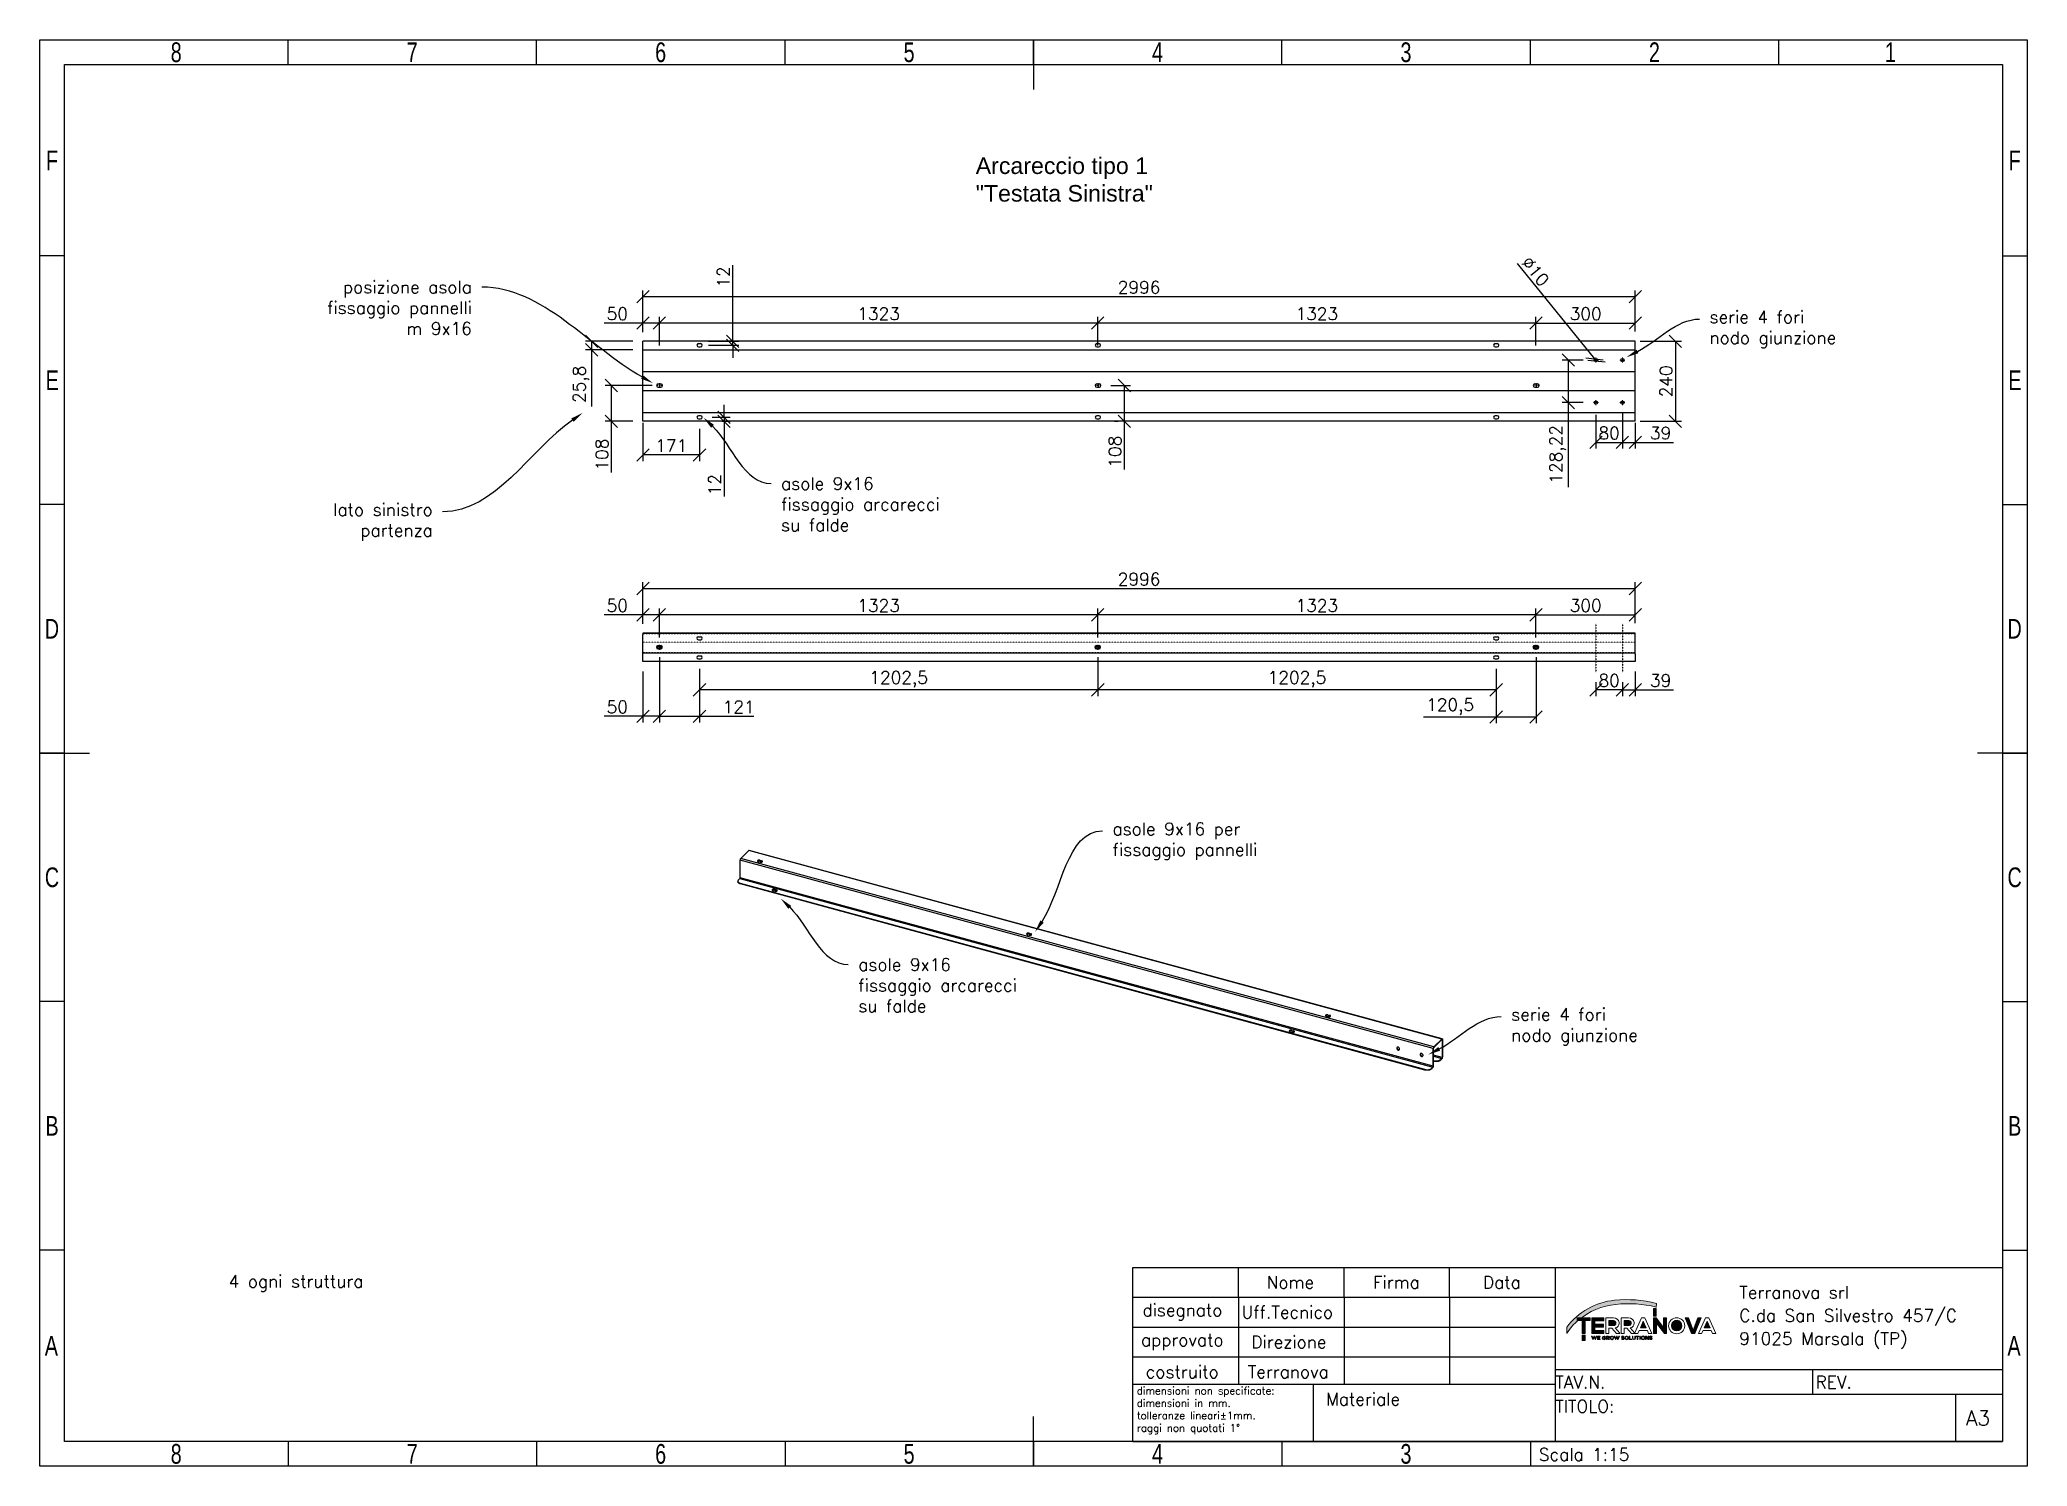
# Model space of a CAD drawing. Header units: millimetres. Extents: x -116399 to 112199, y -90759 to -31335.
# Drawn here: x -61733 to -55733, y -35640 to -31335 of the extents above; entities that cross this region are included whole.
import ezdxf
from ezdxf import colors
from ezdxf.entities.mleader import LeaderData, LeaderLine
from ezdxf.math import Vec2, Vec3

# ---------------------------------------------------------------- set-up
doc = ezdxf.new("R2010")
doc.units = ezdxf.units.MM
doc.linetypes.add('ACAD_ISO03W100', pattern=[30, 12, -18])
doc.linetypes.add('HIDDEN', pattern=[1.905, 1.27, -0.635])
doc.layers.add('Livello 1', color=7, linetype='Continuous', lineweight=0)
doc.styles.add('Annotative', font='simplex.shx', dxfattribs={"height": 2.5})
doc.styles.add('Michele', font='simplex.shx', dxfattribs={"height": 2.5})
doc.styles.add('SLDTEXTSTYLE0', font='TXT', dxfattribs={"width": 0.75})
doc.dimstyles.new('Annotative', dxfattribs={"dimscale": 0, "dimtxt": 2.5, "dimasz": 2.5, "dimexe": 1.25, "dimexo": 2, "dimtad": 1, "dimtxsty": 'Annotative', "dimblk": 'OBLIQUE', "dimcen": 2.5, "dimazin": 3, "dimtfac": 1, "dimtmove": 0, "dimatfit": 3, "dimfxl": 1})

msp = doc.modelspace()

# ---------------------------------------------------------------- texts
at = {"attachment_point": 1, "style": 'Annotative'}
for s, insert, char_height, width in [('{\\fArial|b0|i0|c0|p34;Arcareccio tipo 1\\P"Testata Sinistra"}', (-58907.385, -31690.144), 50, 670.48493), ('4 ogni struttura', (-61162.651, -35063.299), 37.5, 886.71767)]:
    msp.add_mtext(s, dxfattribs=dict(at, insert=insert, char_height=char_height, width=width))

# ---------------------------------------------------------------- blocks, each defined once
blk = doc.blocks.new('_Oblique')
at = {"color": 0, "linetype": 'ByBlock', "lineweight": -2}
blk.add_line((-0.5, -0.5), (0.5, 0.5), dxfattribs=at)
blk = doc.blocks.new('*D198')
at = {"color": 8, "lineweight": -2}
for p, q in [((-59912.2, -33097.8), (-59912.2, -32972.3)), ((-59912.2, -32991), (-56916.2, -32991)), ((-56916.2, -33095.8), (-56916.2, -32972.3))]:
    blk.add_line(p, q, dxfattribs=at)
at = {"layer": 'Defpoints', "color": 0}
for p in [(-56916.2, -32991), (-59912.2, -33127.8), (-56916.2, -33125.8)]:
    blk.add_point(p, dxfattribs=at)
at = {"color": 8, "lineweight": -2, "xscale": 37.5, "yscale": 37.5, "zscale": 37.5, "rotation": 180}
blk.add_blockref('_Oblique', (-59912.2, -32991), dxfattribs=at)
at = {"color": 8, "lineweight": -2, "xscale": 37.5, "yscale": 37.5, "zscale": 37.5}
blk.add_blockref('_Oblique', (-56916.2, -32991), dxfattribs=at)
at = {"insert": (-58414.2, -32962.9), "char_height": 37.5, "attachment_point": 5, "style": 'Annotative'}
blk.add_mtext('2996', dxfattribs=at)
blk = doc.blocks.new('*D213')
at = {"color": 8, "lineweight": -2}
for p, q in [((-56955.2, -33273.5), (-56955.2, -33315.7)), ((-56955.2, -33297), (-56916.2, -33297)), ((-56916.2, -33241.3), (-56916.2, -33315.7)), ((-56916.2, -33297), (-56801, -33297))]:
    blk.add_line(p, q, dxfattribs=at)
at = {"layer": 'Defpoints', "color": 0}
for p in [(-56916.2, -33211.3), (-56955.2, -33243.5), (-56916.2, -33297)]:
    blk.add_point(p, dxfattribs=at)
at = {"color": 8, "lineweight": -2, "xscale": 37.5, "yscale": 37.5, "zscale": 37.5, "rotation": 180}
blk.add_blockref('_Oblique', (-56955.2, -33297), dxfattribs=at)
at = {"color": 8, "lineweight": -2, "xscale": 37.5, "yscale": 37.5, "zscale": 37.5}
blk.add_blockref('_Oblique', (-56916.2, -33297), dxfattribs=at)
at = {"insert": (-56839.9, -33268.8), "char_height": 37.5, "attachment_point": 5, "style": 'Annotative'}
blk.add_mtext('39', dxfattribs=at)
blk = doc.blocks.new('*D214')
at = {"color": 8, "lineweight": -2}
for p, q in [((-57035.2, -33273.5), (-57035.2, -33315.7)), ((-56955.2, -33297), (-57035.2, -33297)), ((-56955.2, -33273.5), (-56955.2, -33315.7))]:
    blk.add_line(p, q, dxfattribs=at)
at = {"layer": 'Defpoints', "color": 0}
for p in [(-57035.2, -33243.5), (-57035.2, -33297), (-56955.2, -33243.5)]:
    blk.add_point(p, dxfattribs=at)
at = {"color": 8, "lineweight": -2, "xscale": 37.5, "yscale": 37.5, "zscale": 37.5, "rotation": 180}
blk.add_blockref('_Oblique', (-57035.2, -33297), dxfattribs=at)
at = {"color": 8, "lineweight": -2, "xscale": 37.5, "yscale": 37.5, "zscale": 37.5}
blk.add_blockref('_Oblique', (-56955.2, -33297), dxfattribs=at)
at = {"insert": (-56995.2, -33268.8), "char_height": 37.5, "attachment_point": 5, "style": 'Annotative'}
blk.add_mtext('80', dxfattribs=at)
blk = doc.blocks.new('*D215')
at = {"color": 8, "lineweight": -2}
for p, q in [((-57336.2, -33233.8), (-57336.2, -33397.9)), ((-57215.7, -33198.5), (-57215.7, -33397.9)), ((-57336.2, -33379.2), (-57556, -33379.2)), ((-57215.7, -33379.2), (-57336.2, -33379.2))]:
    blk.add_line(p, q, dxfattribs=at)
at = {"layer": 'Defpoints', "color": 0}
for p in [(-57215.7, -33168.5), (-57336.2, -33203.8), (-57336.2, -33379.2)]:
    blk.add_point(p, dxfattribs=at)
at = {"color": 8, "lineweight": -2, "xscale": 37.5, "yscale": 37.5, "zscale": 37.5, "rotation": 180}
blk.add_blockref('_Oblique', (-57336.2, -33379.2), dxfattribs=at)
at = {"color": 8, "lineweight": -2, "xscale": 37.5, "yscale": 37.5, "zscale": 37.5}
blk.add_blockref('_Oblique', (-57215.7, -33379.2), dxfattribs=at)
at = {"insert": (-57475.2, -33347.5), "char_height": 37.5, "attachment_point": 5, "style": 'Annotative'}
blk.add_mtext('120,5', dxfattribs=at)
blk = doc.blocks.new('*D216')
at = {"color": 8, "lineweight": -2}
for p, q in [((-58538.7, -33198.5), (-58538.7, -33315.7)), ((-57336.2, -33233.8), (-57336.2, -33315.7)), ((-57336.2, -33297), (-58538.7, -33297))]:
    blk.add_line(p, q, dxfattribs=at)
at = {"layer": 'Defpoints', "color": 0}
for p in [(-58538.7, -33168.5), (-57336.2, -33203.8), (-58538.7, -33297)]:
    blk.add_point(p, dxfattribs=at)
at = {"color": 8, "lineweight": -2, "xscale": 37.5, "yscale": 37.5, "zscale": 37.5, "rotation": 180}
blk.add_blockref('_Oblique', (-58538.7, -33297), dxfattribs=at)
at = {"color": 8, "lineweight": -2, "xscale": 37.5, "yscale": 37.5, "zscale": 37.5}
blk.add_blockref('_Oblique', (-57336.2, -33297), dxfattribs=at)
at = {"insert": (-57937.5, -33265.3), "char_height": 37.5, "attachment_point": 5, "style": 'Annotative'}
blk.add_mtext('1202,5', dxfattribs=at)
blk = doc.blocks.new('*D217')
at = {"color": 8, "lineweight": -2}
for p, q in [((-59741.2, -33233.8), (-59741.2, -33315.7)), ((-58538.7, -33198.5), (-58538.7, -33315.7)), ((-58538.7, -33297), (-59741.2, -33297))]:
    blk.add_line(p, q, dxfattribs=at)
at = {"layer": 'Defpoints', "color": 0}
for p in [(-58538.7, -33168.5), (-59741.2, -33203.8), (-59741.2, -33297)]:
    blk.add_point(p, dxfattribs=at)
at = {"color": 8, "lineweight": -2, "xscale": 37.5, "yscale": 37.5, "zscale": 37.5, "rotation": 180}
blk.add_blockref('_Oblique', (-59741.2, -33297), dxfattribs=at)
at = {"color": 8, "lineweight": -2, "xscale": 37.5, "yscale": 37.5, "zscale": 37.5}
blk.add_blockref('_Oblique', (-58538.7, -33297), dxfattribs=at)
at = {"insert": (-59140, -33265.3), "char_height": 37.5, "attachment_point": 5, "style": 'Annotative'}
blk.add_mtext('1202,5', dxfattribs=at)
blk = doc.blocks.new('*D218')
at = {"color": 8, "lineweight": -2}
for p, q in [((-59862.2, -33198.5), (-59862.2, -33395.3)), ((-59741.2, -33233.8), (-59741.2, -33395.3)), ((-59862.2, -33376.6), (-59741.2, -33376.6)), ((-59741.2, -33376.6), (-59576.9, -33376.6))]:
    blk.add_line(p, q, dxfattribs=at)
at = {"layer": 'Defpoints', "color": 0}
for p in [(-59862.2, -33168.5), (-59741.2, -33203.8), (-59862.2, -33376.6)]:
    blk.add_point(p, dxfattribs=at)
at = {"color": 8, "lineweight": -2, "xscale": 37.5, "yscale": 37.5, "zscale": 37.5, "rotation": 180}
blk.add_blockref('_Oblique', (-59862.2, -33376.6), dxfattribs=at)
at = {"color": 8, "lineweight": -2, "xscale": 37.5, "yscale": 37.5, "zscale": 37.5}
blk.add_blockref('_Oblique', (-59741.2, -33376.6), dxfattribs=at)
at = {"insert": (-59622.9, -33348.5), "char_height": 37.5, "attachment_point": 5, "style": 'Annotative'}
blk.add_mtext('121', dxfattribs=at)
blk = doc.blocks.new('*D219')
at = {"color": 8, "lineweight": -2}
for p, q in [((-59862.2, -33198.5), (-59862.2, -33395.3)), ((-59912.2, -33241.3), (-59912.2, -33395.3)), ((-59912.2, -33376.6), (-60029.2, -33376.6)), ((-59862.2, -33376.6), (-59912.2, -33376.6))]:
    blk.add_line(p, q, dxfattribs=at)
at = {"layer": 'Defpoints', "color": 0}
for p in [(-59862.2, -33168.5), (-59912.2, -33211.3), (-59912.2, -33376.6)]:
    blk.add_point(p, dxfattribs=at)
at = {"color": 8, "lineweight": -2, "xscale": 37.5, "yscale": 37.5, "zscale": 37.5, "rotation": 180}
blk.add_blockref('_Oblique', (-59912.2, -33376.6), dxfattribs=at)
at = {"color": 8, "lineweight": -2, "xscale": 37.5, "yscale": 37.5, "zscale": 37.5}
blk.add_blockref('_Oblique', (-59862.2, -33376.6), dxfattribs=at)
at = {"insert": (-59989.5, -33348.5), "char_height": 37.5, "attachment_point": 5, "style": 'Annotative'}
blk.add_mtext('50', dxfattribs=at)
blk = doc.blocks.new('SW_CENTERMARKSYMBOL_0')
at = {"color": 0, "linetype": 'Continuous', "lineweight": 18}
for p, q in [((-5, 0), (-7.5, 0)), ((0, 0), (-2.5, 0)), ((0, 5), (0, 7.5)), ((0, 0), (0, 2.5)), ((0, 0), (0, -2.5)), ((0, 0), (2.5, 0)), ((5, 0), (7.5, 0)), ((0, -5), (0, -7.5))]:
    blk.add_line(p, q, dxfattribs=at)
blk = doc.blocks.new('SW_CENTERMARKSYMBOL_1')
at = {"color": 0, "linetype": 'Continuous', "lineweight": 18}
for p, q in [((-5, 0), (-7.5, 0)), ((0, 0), (-2.5, 0)), ((0, 5), (0, 7.5)), ((0, 0), (0, 2.5)), ((0, 0), (0, -2.5)), ((0, 0), (2.5, 0)), ((5, 0), (7.5, 0)), ((0, -5), (0, -7.5))]:
    blk.add_line(p, q, dxfattribs=at)
blk = doc.blocks.new('SW_CENTERMARKSYMBOL_2')
at = {"color": 0, "linetype": 'Continuous', "lineweight": 18}
for p, q in [((-5, 0), (-7.5, 0)), ((0, 0), (-2.5, 0)), ((0, 5), (0, 7.5)), ((0, 0), (0, 2.5)), ((0, 0), (0, -2.5)), ((0, 0), (2.5, 0)), ((5, 0), (7.5, 0)), ((0, -5), (0, -7.5))]:
    blk.add_line(p, q, dxfattribs=at)
blk = doc.blocks.new('SW_CENTERMARKSYMBOL_3')
at = {"color": 0, "linetype": 'Continuous', "lineweight": 18}
for p, q in [((-5, 0), (-7.5, 0)), ((0, 0), (-2.5, 0)), ((0, 5), (0, 7.5)), ((0, 0), (0, 2.5)), ((0, 0), (0, -2.5)), ((0, 0), (2.5, 0)), ((5, 0), (7.5, 0)), ((0, -5), (0, -7.5))]:
    blk.add_line(p, q, dxfattribs=at)
blk = doc.blocks.new('SW_CENTERMARKSYMBOL_4')
at = {"color": 0, "linetype": 'Continuous', "lineweight": 18}
for p, q in [((-5, 0), (-7.5, 0)), ((0, 0), (-2.5, 0)), ((0, 5), (0, 7.5)), ((0, 0), (0, 2.5)), ((0, 0), (0, -2.5)), ((0, 0), (2.5, 0)), ((5, 0), (7.5, 0)), ((0, -5), (0, -7.5))]:
    blk.add_line(p, q, dxfattribs=at)
blk = doc.blocks.new('SW_CENTERMARKSYMBOL_5')
at = {"color": 0, "linetype": 'Continuous', "lineweight": 18}
for p, q in [((-5, 0), (-7.5, 0)), ((0, 0), (-2.5, 0)), ((0, 5), (0, 7.5)), ((0, 0), (0, 2.5)), ((0, 0), (0, -2.5)), ((0, 0), (2.5, 0)), ((5, 0), (7.5, 0)), ((0, -5), (0, -7.5))]:
    blk.add_line(p, q, dxfattribs=at)
blk = doc.blocks.new('1_15 TERRANOVA oriz A3')
at = {"layer": 'Livello 1'}
h = blk.add_hatch(color=40, dxfattribs=at)
edge = h.paths.add_edge_path()
edge.add_spline(control_points=[(4880.3, 491), (4839.3, 502.1), (4796.6, 505.4), (4754.3, 500.9), (4696.9, 495.3), (4644.4, 465.9), (4609.7, 419.7), (4609.7, 419.7), (4609.7, 400.1), (4609.7, 400.1), (4609.7, 400.1), (4610.5, 401.6), (4610.5, 401.6), (4619.8, 416.4), (4631.4, 429.6), (4644.8, 440.7), (4676.9, 467.7), (4716.5, 484.3), (4758.2, 488.4), (4798.9, 493.1), (4840.2, 490.4), (4879.9, 480.3), (4879.9, 480.3), (4880.3, 491), (4880.3, 491)], knot_values=[0, 0, 0, 0, 1, 1, 1, 2, 2, 2, 3, 3, 3, 4, 4, 4, 5, 5, 5, 6, 6, 6, 7, 7, 7, 8, 8, 8, 8], degree=3, periodic=0)
h = blk.add_hatch(color=252, dxfattribs=at)
edge = h.paths.add_edge_path()
edge.add_spline(control_points=[(4656.7, 439.7), (4656.7, 439.7), (4641.7, 439.7), (4641.7, 439.7), (4641.7, 439.7), (4641.7, 447.8), (4641.7, 447.8), (4641.7, 447.8), (4680.6, 447.8), (4680.6, 447.8), (4680.6, 447.8), (4680.6, 439.7), (4680.6, 439.7), (4680.6, 439.7), (4665.6, 439.7), (4665.6, 439.7), (4665.6, 439.7), (4665.6, 400.5), (4665.6, 400.5), (4665.6, 400.5), (4656.7, 400.5), (4656.7, 400.5), (4656.7, 400.5), (4656.7, 439.7), (4656.7, 439.7)], knot_values=[0, 0, 0, 0, 1, 1, 1, 2, 2, 2, 3, 3, 3, 4, 4, 4, 5, 5, 5, 6, 6, 6, 7, 7, 7, 8, 8, 8, 8], degree=3, periodic=0)
h = blk.add_hatch(color=252, dxfattribs=at)
edge = h.paths.add_edge_path()
edge.add_spline(control_points=[(4721.3, 400.5), (4721.3, 400.5), (4685.9, 400.5), (4685.9, 400.5), (4685.9, 400.5), (4685.9, 447.8), (4685.9, 447.8), (4685.9, 447.8), (4721.3, 447.8), (4721.3, 447.8), (4721.3, 447.8), (4721.3, 439.1), (4721.3, 439.1), (4721.3, 439.1), (4694.8, 439.1), (4694.8, 439.1), (4694.8, 439.1), (4694.8, 428.5), (4694.8, 428.5), (4694.8, 428.5), (4720.4, 428.5), (4720.4, 428.5), (4720.4, 428.5), (4720.4, 420.2), (4720.4, 420.2), (4720.4, 420.2), (4694.8, 420.2), (4694.8, 420.2), (4694.8, 420.2), (4694.8, 409.6), (4694.8, 409.6), (4694.8, 409.6), (4721.3, 409.6), (4721.3, 409.6), (4721.3, 409.6), (4721.3, 400.5), (4721.3, 400.5)], knot_values=[0, 0, 0, 0, 1, 1, 1, 2, 2, 2, 3, 3, 3, 4, 4, 4, 5, 5, 5, 6, 6, 6, 7, 7, 7, 8, 8, 8, 9, 9, 9, 10, 10, 10, 11, 11, 11, 12, 12, 12, 12], degree=3, periodic=0)
h = blk.add_hatch(color=252, dxfattribs=at)
edge = h.paths.add_edge_path()
edge.add_spline(control_points=[(4737.1, 439.5), (4737.1, 439.5), (4737.1, 424.3), (4737.1, 424.3), (4737.1, 424.3), (4750.7, 424.3), (4750.7, 424.3), (4754.9, 424.3), (4758.3, 427.7), (4758.3, 431.9), (4758.3, 436.1), (4754.9, 439.5), (4750.7, 439.5), (4750.7, 439.5), (4737.1, 439.5), (4737.1, 439.5)], knot_values=[0, 0, 0, 0, 1, 1, 1, 2, 2, 2, 3, 3, 3, 4, 4, 4, 5, 5, 5, 5], degree=3, periodic=0)
edge = h.paths.add_edge_path(flags=0)
h = blk.add_hatch(color=252, dxfattribs=at)
edge = h.paths.add_edge_path()
edge.add_spline(control_points=[(4782.8, 439.5), (4782.8, 439.5), (4782.8, 424.3), (4782.8, 424.3), (4782.8, 424.3), (4796.3, 424.3), (4796.3, 424.3), (4800.3, 423.9), (4804, 426.8), (4804.4, 430.8), (4804.4, 431.2), (4804.5, 431.5), (4804.4, 431.9), (4804.5, 436), (4801.2, 439.4), (4797.1, 439.5), (4796.8, 439.5), (4796.6, 439.5), (4796.3, 439.5), (4796.3, 439.5), (4782.8, 439.5), (4782.8, 439.5)], knot_values=[0, 0, 0, 0, 1, 1, 1, 2, 2, 2, 3, 3, 3, 4, 4, 4, 5, 5, 5, 6, 6, 6, 7, 7, 7, 7], degree=3, periodic=0)
edge = h.paths.add_edge_path(flags=0)
h = blk.add_hatch(color=252, dxfattribs=at)
edge = h.paths.add_edge_path()
edge.add_spline(control_points=[(4840.7, 437.9), (4840.7, 437.9), (4832, 417.8), (4832, 417.8), (4832, 417.8), (4849.5, 417.8), (4849.5, 417.8), (4849.5, 417.8), (4840.7, 437.9), (4840.7, 437.9)], knot_values=[0, 0, 0, 0, 1, 1, 1, 2, 2, 2, 3, 3, 3, 3], degree=3, periodic=0)
edge = h.paths.add_edge_path(flags=0)
h = blk.add_hatch(color=74, dxfattribs=at)
h.dxf.hatch_style = 2
h.paths.add_polyline_path([(4871.4, 476.4), (4880.2, 476.4), (4880.2, 452.6), (4871.4, 452.6)])
h = blk.add_hatch(color=252, dxfattribs=at)
edge = h.paths.add_edge_path()
edge.add_spline(control_points=[(4901.8, 448.1), (4901.8, 448.1), (4910.7, 448.1), (4910.7, 448.1), (4910.7, 448.1), (4910.7, 400.5), (4910.7, 400.5), (4910.7, 400.5), (4905.4, 400.5), (4905.4, 400.5), (4905.4, 400.5), (4880.5, 432.2), (4880.5, 432.2), (4880.5, 432.2), (4880.5, 400.5), (4880.5, 400.5), (4880.5, 400.5), (4871.7, 400.5), (4871.7, 400.5), (4871.7, 400.5), (4871.7, 447.8), (4871.7, 447.8), (4871.7, 447.8), (4880.1, 447.8), (4880.1, 447.8), (4880.1, 447.8), (4902, 418.4), (4902, 418.4), (4902, 418.4), (4901.8, 448.1), (4901.8, 448.1)], knot_values=[0, 0, 0, 0, 1, 1, 1, 2, 2, 2, 3, 3, 3, 4, 4, 4, 5, 5, 5, 6, 6, 6, 7, 7, 7, 8, 8, 8, 9, 9, 9, 10, 10, 10, 10], degree=3, periodic=0)
h = blk.add_hatch(color=252, dxfattribs=at)
edge = h.paths.add_edge_path()
edge.add_spline(control_points=[(4926.2, 423.9), (4926.2, 415.3), (4933.1, 408.4), (4941.7, 408.4), (4950.3, 408.4), (4957.2, 415.3), (4957.2, 423.9), (4957.9, 432.5), (4951.6, 440), (4943, 440.7), (4934.4, 441.4), (4926.9, 435), (4926.2, 426.5), (4926.1, 425.6), (4926.1, 424.8), (4926.2, 423.9)], knot_values=[0, 0, 0, 0, 1, 1, 1, 2, 2, 2, 3, 3, 3, 4, 4, 4, 5, 5, 5, 5], degree=3, periodic=0)
edge = h.paths.add_edge_path(flags=0)
h = blk.add_hatch(color=252, dxfattribs=at)
edge = h.paths.add_edge_path()
edge.add_spline(control_points=[(4996, 400.5), (4996, 400.5), (4986.7, 400.5), (4986.7, 400.5), (4986.7, 400.5), (4967, 448.1), (4967, 448.1), (4967, 448.1), (4977, 448.1), (4977, 448.1), (4977, 448.1), (4991.2, 411), (4991.2, 411), (4991.2, 411), (5005.6, 448.1), (5005.6, 448.1), (5005.6, 448.1), (5015.6, 448.1), (5015.6, 448.1), (5015.6, 448.1), (4996, 400.5), (4996, 400.5)], knot_values=[0, 0, 0, 0, 1, 1, 1, 2, 2, 2, 3, 3, 3, 4, 4, 4, 5, 5, 5, 6, 6, 6, 7, 7, 7, 7], degree=3, periodic=0)
h = blk.add_hatch(color=252, dxfattribs=at)
edge = h.paths.add_edge_path()
edge.add_spline(control_points=[(5033.7, 437.9), (5033.7, 437.9), (5024.9, 417.8), (5024.9, 417.8), (5024.9, 417.8), (5042.5, 417.8), (5042.5, 417.8), (5042.5, 417.8), (5033.7, 437.9), (5033.7, 437.9)], knot_values=[0, 0, 0, 0, 1, 1, 1, 2, 2, 2, 3, 3, 3, 3], degree=3, periodic=0)
edge = h.paths.add_edge_path(flags=0)
h = blk.add_hatch(color=94, dxfattribs=at)
h.dxf.hatch_style = 2
h.paths.add_polyline_path([(4656.8, 395.7), (4665.6, 395.7), (4665.6, 379.3), (4656.8, 379.3)])
h = blk.add_hatch(color=74, dxfattribs=at)
h.dxf.hatch_style = 2
h.paths.add_polyline_path([(4656.8, 395.7), (4665.6, 395.7), (4665.6, 379.3), (4656.8, 379.3)])
at = {"color": 7, "linetype": 'Continuous'}
for p, q in [((0, 0), (0, 4305)), ((0, 4305), (6000, 4305)), ((750, 4230), (750, 4305)), ((1500, 4230), (1500, 4305)), ((2250, 4230), (2250, 4305)), ((3000, 4305), (3000, 4155)), ((3000, 4230), (3000, 4305)), ((3750, 4230), (3750, 4305)), ((4500, 4230), (4500, 4305)), ((5250, 4230), (5250, 4305)), ((6000, 4305), (6000, 0)), ((75, 75), (75, 4230)), ((75, 4230), (5925, 4230)), ((5925, 4230), (5925, 75)), ((75, 3652.5), (0, 3652.5)), ((5925, 3652.5), (6000, 3652.5)), ((75, 2902.5), (0, 2902.5)), ((5925, 2902.5), (6000, 2902.5)), ((0, 2152.5), (150, 2152.5)), ((75, 2152.5), (0, 2152.5)), ((6000, 2152.5), (5850, 2152.5)), ((5925, 2152.5), (6000, 2152.5)), ((75, 1402.5), (0, 1402.5)), ((5925, 1402.5), (6000, 1402.5)), ((75, 652.5), (0, 652.5)), ((5925, 652.5), (6000, 652.5)), ((3000, 0), (3000, 150)), ((5925, 75), (75, 75)), ((750, 75), (750, 0)), ((1500, 75), (1500, 0)), ((2250, 75), (2250, 0)), ((3000, 75), (3000, 0)), ((3750, 75), (3750, 0)), ((4500, 75), (4500, 0)), ((6000, 0), (0, 0))]:
    blk.add_line(p, q, dxfattribs=at)
for p, q in [((3300, 75), (3300, 600)), ((3300, 600), (5925, 600)), ((3618.7, 510), (3618.7, 600)), ((3937.5, 510), (3937.5, 600)), ((4256.2, 510), (4256.2, 600)), ((4575, 600), (4575, 75)), ((5925, 600), (5925, 75)), ((3300, 510), (4575, 510)), ((3618.7, 510), (3618.7, 247.5)), ((3937.5, 510), (3937.5, 247.5)), ((4256.2, 510), (4256.2, 247.5)), ((3300, 420), (4575, 420)), ((3300, 330), (4575, 330)), ((3300, 247.5), (4575, 247.5)), ((3844.2, 247.5), (3844.2, 75)), ((5925, 291.3), (4575, 291.3)), ((5352.5, 216.3), (5352.5, 291.3)), ((5925, 216.3), (4575, 216.3)), ((5783.7, 216.3), (5783.7, 75)), ((3300, 75), (5925, 75))]:
    blk.add_line(p, q)
at = {"layer": 'Livello 1'}
for points in [[(4871.4, 476.4), (4880.2, 476.4), (4880.2, 452.6), (4871.4, 452.6)], [(4656.8, 395.7), (4665.6, 395.7), (4665.6, 379.3), (4656.8, 379.3)], [(4656.8, 395.7), (4665.6, 395.7), (4665.6, 379.3), (4656.8, 379.3)]]:
    blk.add_lwpolyline(points, close=True, dxfattribs=at)
for points, knots in [([(4880.3, 491), (4839.3, 502.1), (4796.6, 505.4), (4754.3, 500.9), (4696.9, 495.3), (4644.4, 465.9), (4609.7, 419.7), (4609.7, 419.7), (4609.7, 400.1), (4609.7, 400.1), (4609.7, 400.1), (4610.5, 401.6), (4610.5, 401.6), (4619.8, 416.4), (4631.4, 429.6), (4644.8, 440.7), (4676.9, 467.7), (4716.5, 484.3), (4758.2, 488.4), (4798.9, 493.1), (4840.2, 490.4), (4879.9, 480.3), (4879.9, 480.3), (4880.3, 491), (4880.3, 491)], [0, 0, 0, 0, 1, 1, 1, 2, 2, 2, 3, 3, 3, 4, 4, 4, 5, 5, 5, 6, 6, 6, 7, 7, 7, 8, 8, 8, 8]), ([(4656.7, 439.7), (4656.7, 439.7), (4641.7, 439.7), (4641.7, 439.7), (4641.7, 439.7), (4641.7, 447.8), (4641.7, 447.8), (4641.7, 447.8), (4680.6, 447.8), (4680.6, 447.8), (4680.6, 447.8), (4680.6, 439.7), (4680.6, 439.7), (4680.6, 439.7), (4665.6, 439.7), (4665.6, 439.7), (4665.6, 439.7), (4665.6, 400.5), (4665.6, 400.5), (4665.6, 400.5), (4656.7, 400.5), (4656.7, 400.5), (4656.7, 400.5), (4656.7, 439.7), (4656.7, 439.7)], [0, 0, 0, 0, 1, 1, 1, 2, 2, 2, 3, 3, 3, 4, 4, 4, 5, 5, 5, 6, 6, 6, 7, 7, 7, 8, 8, 8, 8]), ([(4721.3, 400.5), (4721.3, 400.5), (4685.9, 400.5), (4685.9, 400.5), (4685.9, 400.5), (4685.9, 447.8), (4685.9, 447.8), (4685.9, 447.8), (4721.3, 447.8), (4721.3, 447.8), (4721.3, 447.8), (4721.3, 439.1), (4721.3, 439.1), (4721.3, 439.1), (4694.8, 439.1), (4694.8, 439.1), (4694.8, 439.1), (4694.8, 428.5), (4694.8, 428.5), (4694.8, 428.5), (4720.4, 428.5), (4720.4, 428.5), (4720.4, 428.5), (4720.4, 420.2), (4720.4, 420.2), (4720.4, 420.2), (4694.8, 420.2), (4694.8, 420.2), (4694.8, 420.2), (4694.8, 409.6), (4694.8, 409.6), (4694.8, 409.6), (4721.3, 409.6), (4721.3, 409.6), (4721.3, 409.6), (4721.3, 400.5), (4721.3, 400.5)], [0, 0, 0, 0, 1, 1, 1, 2, 2, 2, 3, 3, 3, 4, 4, 4, 5, 5, 5, 6, 6, 6, 7, 7, 7, 8, 8, 8, 9, 9, 9, 10, 10, 10, 11, 11, 11, 12, 12, 12, 12]), ([(4770.1, 400.5), (4770.1, 400.5), (4759.5, 400.5), (4759.5, 400.5), (4759.5, 400.5), (4745.7, 416.3), (4745.7, 416.3), (4745.7, 416.3), (4737.1, 416.3), (4737.1, 416.3), (4737.1, 416.3), (4737.1, 400.5), (4737.1, 400.5), (4737.1, 400.5), (4728.2, 400.5), (4728.2, 400.5), (4728.2, 400.5), (4728.2, 448.1), (4728.2, 448.1), (4728.2, 448.1), (4750.7, 448.1), (4750.7, 448.1), (4759.5, 448.7), (4767.1, 442.2), (4767.7, 433.4), (4767.8, 433), (4767.8, 432.6), (4767.8, 432.2), (4768.3, 424.9), (4763.1, 418.4), (4755.8, 417.3), (4755.8, 417.3), (4770.1, 401.1), (4770.1, 401.1), (4770.1, 401.1), (4770.1, 400.5), (4770.1, 400.5)], [0, 0, 0, 0, 1, 1, 1, 2, 2, 2, 3, 3, 3, 4, 4, 4, 5, 5, 5, 6, 6, 6, 7, 7, 7, 8, 8, 8, 9, 9, 9, 10, 10, 10, 11, 11, 11, 12, 12, 12, 12]), ([(4737.1, 439.5), (4737.1, 439.5), (4737.1, 424.3), (4737.1, 424.3), (4737.1, 424.3), (4750.7, 424.3), (4750.7, 424.3), (4754.9, 424.3), (4758.3, 427.7), (4758.3, 431.9), (4758.3, 436.1), (4754.9, 439.5), (4750.7, 439.5), (4750.7, 439.5), (4737.1, 439.5), (4737.1, 439.5)], [0, 0, 0, 0, 1, 1, 1, 2, 2, 2, 3, 3, 3, 4, 4, 4, 5, 5, 5, 5]), ([(4815.7, 400.5), (4815.7, 400.5), (4805.1, 400.5), (4805.1, 400.5), (4805.1, 400.5), (4791.4, 416.3), (4791.4, 416.3), (4791.4, 416.3), (4782.8, 416.3), (4782.8, 416.3), (4782.8, 416.3), (4782.8, 400.5), (4782.8, 400.5), (4782.8, 400.5), (4773.7, 400.5), (4773.7, 400.5), (4773.7, 400.5), (4773.7, 448.1), (4773.7, 448.1), (4773.7, 448.1), (4796.2, 448.1), (4796.2, 448.1), (4804.9, 448.7), (4812.5, 442.2), (4813.2, 433.4), (4813.2, 433), (4813.2, 432.6), (4813.2, 432.2), (4813.8, 424.9), (4808.5, 418.4), (4801.3, 417.3), (4801.3, 417.3), (4815.6, 401.1), (4815.6, 401.1), (4815.6, 401.1), (4815.7, 400.5), (4815.7, 400.5)], [0, 0, 0, 0, 1, 1, 1, 2, 2, 2, 3, 3, 3, 4, 4, 4, 5, 5, 5, 6, 6, 6, 7, 7, 7, 8, 8, 8, 9, 9, 9, 10, 10, 10, 11, 11, 11, 12, 12, 12, 12]), ([(4782.8, 439.5), (4782.8, 439.5), (4782.8, 424.3), (4782.8, 424.3), (4782.8, 424.3), (4796.3, 424.3), (4796.3, 424.3), (4800.3, 423.9), (4804, 426.8), (4804.4, 430.8), (4804.4, 431.2), (4804.5, 431.5), (4804.4, 431.9), (4804.5, 436), (4801.2, 439.4), (4797.1, 439.5), (4796.8, 439.5), (4796.6, 439.5), (4796.3, 439.5), (4796.3, 439.5), (4782.8, 439.5), (4782.8, 439.5)], [0, 0, 0, 0, 1, 1, 1, 2, 2, 2, 3, 3, 3, 4, 4, 4, 5, 5, 5, 6, 6, 6, 7, 7, 7, 7]), ([(4853.1, 409.5), (4853.1, 409.5), (4828.2, 409.5), (4828.2, 409.5), (4828.2, 409.5), (4824.1, 400.5), (4824.1, 400.5), (4824.1, 400.5), (4814.5, 400.5), (4814.5, 400.5), (4814.5, 400.5), (4835.7, 447.8), (4835.7, 447.8), (4835.7, 447.8), (4845.4, 447.8), (4845.4, 447.8), (4845.4, 447.8), (4866.6, 400.5), (4866.6, 400.5), (4866.6, 400.5), (4856.9, 400.5), (4856.9, 400.5), (4856.9, 400.5), (4853.1, 409.5), (4853.1, 409.5)], [0, 0, 0, 0, 1, 1, 1, 2, 2, 2, 3, 3, 3, 4, 4, 4, 5, 5, 5, 6, 6, 6, 7, 7, 7, 8, 8, 8, 8]), ([(4840.7, 437.9), (4840.7, 437.9), (4832, 417.8), (4832, 417.8), (4832, 417.8), (4849.5, 417.8), (4849.5, 417.8), (4849.5, 417.8), (4840.7, 437.9), (4840.7, 437.9)], [0, 0, 0, 0, 1, 1, 1, 2, 2, 2, 3, 3, 3, 3]), ([(4901.8, 448.1), (4901.8, 448.1), (4910.7, 448.1), (4910.7, 448.1), (4910.7, 448.1), (4910.7, 400.5), (4910.7, 400.5), (4910.7, 400.5), (4905.4, 400.5), (4905.4, 400.5), (4905.4, 400.5), (4880.5, 432.2), (4880.5, 432.2), (4880.5, 432.2), (4880.5, 400.5), (4880.5, 400.5), (4880.5, 400.5), (4871.7, 400.5), (4871.7, 400.5), (4871.7, 400.5), (4871.7, 447.8), (4871.7, 447.8), (4871.7, 447.8), (4880.1, 447.8), (4880.1, 447.8), (4880.1, 447.8), (4902, 418.4), (4902, 418.4), (4902, 418.4), (4901.8, 448.1), (4901.8, 448.1)], [0, 0, 0, 0, 1, 1, 1, 2, 2, 2, 3, 3, 3, 4, 4, 4, 5, 5, 5, 6, 6, 6, 7, 7, 7, 8, 8, 8, 9, 9, 9, 10, 10, 10, 10]), ([(4966, 423.9), (4966, 410.5), (4955.2, 399.6), (4941.7, 399.6), (4928.3, 399.6), (4917.4, 410.4), (4917.4, 423.8), (4917.4, 423.9), (4917.4, 423.9), (4917.4, 423.9), (4917.4, 437.3), (4928.3, 448.2), (4941.7, 448.2), (4955.1, 448.2), (4966, 437.4), (4966, 424), (4966, 423.9), (4966, 423.9), (4966, 423.9)], [0, 0, 0, 0, 1, 1, 1, 2, 2, 2, 3, 3, 3, 4, 4, 4, 5, 5, 5, 6, 6, 6, 6]), ([(4926.2, 423.9), (4926.2, 415.3), (4933.1, 408.4), (4941.7, 408.4), (4950.3, 408.4), (4957.2, 415.3), (4957.2, 423.9), (4957.9, 432.5), (4951.6, 440), (4943, 440.7), (4934.4, 441.4), (4926.9, 435), (4926.2, 426.5), (4926.1, 425.6), (4926.1, 424.8), (4926.2, 423.9)], [0, 0, 0, 0, 1, 1, 1, 2, 2, 2, 3, 3, 3, 4, 4, 4, 5, 5, 5, 5]), ([(4996, 400.5), (4996, 400.5), (4986.7, 400.5), (4986.7, 400.5), (4986.7, 400.5), (4967, 448.1), (4967, 448.1), (4967, 448.1), (4977, 448.1), (4977, 448.1), (4977, 448.1), (4991.2, 411), (4991.2, 411), (4991.2, 411), (5005.6, 448.1), (5005.6, 448.1), (5005.6, 448.1), (5015.6, 448.1), (5015.6, 448.1), (5015.6, 448.1), (4996, 400.5), (4996, 400.5)], [0, 0, 0, 0, 1, 1, 1, 2, 2, 2, 3, 3, 3, 4, 4, 4, 5, 5, 5, 6, 6, 6, 7, 7, 7, 7]), ([(5046.1, 409.5), (5046.1, 409.5), (5021.4, 409.5), (5021.4, 409.5), (5021.4, 409.5), (5017.1, 400.5), (5017.1, 400.5), (5017.1, 400.5), (5007.6, 400.5), (5007.6, 400.5), (5007.6, 400.5), (5028.8, 447.8), (5028.8, 447.8), (5028.8, 447.8), (5038.5, 447.8), (5038.5, 447.8), (5038.5, 447.8), (5059.7, 400.5), (5059.7, 400.5), (5059.7, 400.5), (5049.9, 400.5), (5049.9, 400.5), (5049.9, 400.5), (5046.1, 409.5), (5046.1, 409.5)], [0, 0, 0, 0, 1, 1, 1, 2, 2, 2, 3, 3, 3, 4, 4, 4, 5, 5, 5, 6, 6, 6, 7, 7, 7, 8, 8, 8, 8]), ([(5033.7, 437.9), (5033.7, 437.9), (5024.9, 417.8), (5024.9, 417.8), (5024.9, 417.8), (5042.5, 417.8), (5042.5, 417.8), (5042.5, 417.8), (5033.7, 437.9), (5033.7, 437.9)], [0, 0, 0, 0, 1, 1, 1, 2, 2, 2, 3, 3, 3, 3]), ([(4684.5, 392.9), (4684.5, 392.9), (4686.5, 392.9), (4686.5, 392.9), (4686.5, 392.9), (4689.1, 385), (4689.1, 385), (4689.1, 385), (4691.7, 392.9), (4691.7, 392.9), (4691.7, 392.9), (4693.3, 392.9), (4693.3, 392.9), (4693.3, 392.9), (4696, 385), (4696, 385), (4696, 385), (4698.5, 392.9), (4698.5, 392.9), (4698.5, 392.9), (4700.5, 392.9), (4700.5, 392.9), (4700.5, 392.9), (4696.8, 382.3), (4696.8, 382.3), (4696.8, 382.3), (4695.1, 382.3), (4695.1, 382.3), (4695.1, 382.3), (4692.5, 390), (4692.5, 390), (4692.5, 390), (4689.9, 382.3), (4689.9, 382.3), (4689.9, 382.3), (4688.2, 382.3), (4688.2, 382.3), (4688.2, 382.3), (4684.5, 392.9), (4684.5, 392.9)], [0, 0, 0, 0, 1, 1, 1, 2, 2, 2, 3, 3, 3, 4, 4, 4, 5, 5, 5, 6, 6, 6, 7, 7, 7, 8, 8, 8, 9, 9, 9, 10, 10, 10, 11, 11, 11, 12, 12, 12, 13, 13, 13, 13]), ([(4702.6, 392.9), (4702.6, 392.9), (4710.5, 392.9), (4710.5, 392.9), (4710.5, 392.9), (4710.5, 391.2), (4710.5, 391.2), (4710.5, 391.2), (4704.4, 391.2), (4704.4, 391.2), (4704.4, 391.2), (4704.4, 388.4), (4704.4, 388.4), (4704.4, 388.4), (4709.7, 388.4), (4709.7, 388.4), (4709.7, 388.4), (4709.7, 386.8), (4709.7, 386.8), (4709.7, 386.8), (4704.4, 386.8), (4704.4, 386.8), (4704.4, 386.8), (4704.4, 383.8), (4704.4, 383.8), (4704.4, 383.8), (4710.6, 383.8), (4710.6, 383.8), (4710.6, 383.8), (4710.6, 382.2), (4710.6, 382.2), (4710.6, 382.2), (4702.6, 382.2), (4702.6, 382.2), (4702.6, 382.2), (4702.6, 392.9), (4702.6, 392.9)], [0, 0, 0, 0, 1, 1, 1, 2, 2, 2, 3, 3, 3, 4, 4, 4, 5, 5, 5, 6, 6, 6, 7, 7, 7, 8, 8, 8, 9, 9, 9, 10, 10, 10, 11, 11, 11, 12, 12, 12, 12]), ([(4717.2, 387.5), (4717.2, 387.5), (4717.2, 387.5), (4717.2, 387.5), (4717.2, 390.4), (4719.6, 392.8), (4722.5, 392.8), (4724, 392.9), (4725.5, 392.3), (4726.6, 391.4), (4726.6, 391.4), (4725.4, 389.9), (4725.4, 389.9), (4724.6, 390.7), (4723.5, 391.1), (4722.4, 391.1), (4720.4, 391), (4718.9, 389.3), (4719, 387.3), (4719, 387.3), (4719, 387.3), (4719, 387.3), (4718.8, 385.3), (4720.3, 383.6), (4722.3, 383.4), (4722.4, 383.4), (4722.5, 383.4), (4722.6, 383.4), (4723.5, 383.4), (4724.4, 383.7), (4725.2, 384.3), (4725.2, 384.3), (4725.2, 386.3), (4725.2, 386.3), (4725.2, 386.3), (4722.4, 386.3), (4722.4, 386.3), (4722.4, 386.3), (4722.4, 387.9), (4722.4, 387.9), (4722.4, 387.9), (4727, 387.9), (4727, 387.9), (4727, 387.9), (4727, 383.4), (4727, 383.4), (4725.8, 382.3), (4724.2, 381.7), (4722.5, 381.7), (4719.6, 381.7), (4717.2, 384.1), (4717.2, 387), (4717.2, 387.2), (4717.2, 387.3), (4717.2, 387.5)], [0, 0, 0, 0, 1, 1, 1, 2, 2, 2, 3, 3, 3, 4, 4, 4, 5, 5, 5, 6, 6, 6, 7, 7, 7, 8, 8, 8, 9, 9, 9, 10, 10, 10, 11, 11, 11, 12, 12, 12, 13, 13, 13, 14, 14, 14, 15, 15, 15, 16, 16, 16, 17, 17, 17, 18, 18, 18, 18]), ([(4729.9, 392.9), (4729.9, 392.9), (4734.6, 392.9), (4734.6, 392.9), (4735.8, 392.9), (4736.9, 392.6), (4737.7, 391.8), (4738.3, 391.2), (4738.6, 390.4), (4738.6, 389.5), (4738.6, 389.5), (4738.6, 389.5), (4738.6, 389.5), (4738.7, 388), (4737.6, 386.6), (4736.1, 386.3), (4736.1, 386.3), (4738.9, 382.3), (4738.9, 382.3), (4738.9, 382.3), (4736.7, 382.3), (4736.7, 382.3), (4736.7, 382.3), (4734, 386), (4734, 386), (4734, 386), (4731.6, 386), (4731.6, 386), (4731.6, 386), (4731.6, 382.3), (4731.6, 382.3), (4731.6, 382.3), (4729.8, 382.3), (4729.8, 382.3), (4729.8, 382.3), (4729.9, 392.9), (4729.9, 392.9)], [0, 0, 0, 0, 1, 1, 1, 2, 2, 2, 3, 3, 3, 4, 4, 4, 5, 5, 5, 6, 6, 6, 7, 7, 7, 8, 8, 8, 9, 9, 9, 10, 10, 10, 11, 11, 11, 12, 12, 12, 12]), ([(4734.5, 387.6), (4735.9, 387.6), (4736.7, 388.3), (4736.7, 389.3), (4736.7, 389.3), (4736.7, 389.3), (4736.7, 389.3), (4736.7, 390.5), (4735.9, 391.1), (4734.5, 391.1), (4734.5, 391.1), (4731.7, 391.1), (4731.7, 391.1), (4731.7, 391.1), (4731.7, 387.5), (4731.7, 387.5), (4731.7, 387.5), (4734.5, 387.6), (4734.5, 387.6)], [0, 0, 0, 0, 1, 1, 1, 2, 2, 2, 3, 3, 3, 4, 4, 4, 5, 5, 5, 6, 6, 6, 6]), ([(4740.6, 387.5), (4740.6, 387.5), (4740.6, 387.5), (4740.6, 387.5), (4740.9, 390.6), (4743.7, 392.8), (4746.8, 392.5), (4749.4, 392.3), (4751.5, 390.2), (4751.8, 387.5), (4751.8, 387.5), (4751.8, 387.5), (4751.8, 387.5), (4751.9, 384.6), (4749.7, 382.1), (4746.8, 381.9), (4746.6, 381.9), (4746.4, 381.9), (4746.2, 381.9), (4743.3, 381.8), (4740.8, 384), (4740.6, 386.9), (4740.6, 387.1), (4740.6, 387.3), (4740.6, 387.5)], [0, 0, 0, 0, 1, 1, 1, 2, 2, 2, 3, 3, 3, 4, 4, 4, 5, 5, 5, 6, 6, 6, 7, 7, 7, 8, 8, 8, 8]), ([(4749.8, 387.5), (4749.8, 387.5), (4749.8, 387.5), (4749.8, 387.5), (4749.9, 389.5), (4748.4, 391.2), (4746.3, 391.3), (4746.3, 391.3), (4746.2, 391.3), (4746.2, 391.3), (4744.2, 391.3), (4742.6, 389.7), (4742.6, 387.7), (4742.6, 387.6), (4742.6, 387.6), (4742.6, 387.5), (4742.6, 387.5), (4742.6, 387.5), (4742.6, 387.5), (4742.5, 385.5), (4744.1, 383.8), (4746.1, 383.7), (4746.1, 383.7), (4746.2, 383.7), (4746.2, 383.7), (4748.2, 383.7), (4749.8, 385.3), (4749.8, 387.3), (4749.8, 387.3), (4749.8, 387.4), (4749.8, 387.5)], [0, 0, 0, 0, 1, 1, 1, 2, 2, 2, 3, 3, 3, 4, 4, 4, 5, 5, 5, 6, 6, 6, 7, 7, 7, 8, 8, 8, 9, 9, 9, 10, 10, 10, 10]), ([(4752.9, 392.9), (4752.9, 392.9), (4754.9, 392.9), (4754.9, 392.9), (4754.9, 392.9), (4757.5, 385), (4757.5, 385), (4757.5, 385), (4760, 392.9), (4760, 392.9), (4760, 392.9), (4761.6, 392.9), (4761.6, 392.9), (4761.6, 392.9), (4764.3, 385), (4764.3, 385), (4764.3, 385), (4766.8, 392.9), (4766.8, 392.9), (4766.8, 392.9), (4768.8, 392.9), (4768.8, 392.9), (4768.8, 392.9), (4765.1, 382.3), (4765.1, 382.3), (4765.1, 382.3), (4763.4, 382.3), (4763.4, 382.3), (4763.4, 382.3), (4760.8, 390), (4760.8, 390), (4760.8, 390), (4758.2, 382.3), (4758.2, 382.3), (4758.2, 382.3), (4756.6, 382.3), (4756.6, 382.3), (4756.6, 382.3), (4752.9, 392.9), (4752.9, 392.9)], [0, 0, 0, 0, 1, 1, 1, 2, 2, 2, 3, 3, 3, 4, 4, 4, 5, 5, 5, 6, 6, 6, 7, 7, 7, 8, 8, 8, 9, 9, 9, 10, 10, 10, 11, 11, 11, 12, 12, 12, 13, 13, 13, 13]), ([(4774.9, 383.7), (4774.9, 383.7), (4776.1, 385.1), (4776.1, 385.1), (4777, 384.2), (4778.2, 383.7), (4779.4, 383.7), (4780.6, 383.7), (4781.3, 384.2), (4781.3, 385.1), (4781.3, 385.1), (4781.3, 385.1), (4781.3, 385.1), (4781.3, 385.9), (4780.9, 386.2), (4778.9, 386.7), (4777, 387.2), (4775.3, 387.9), (4775.3, 389.9), (4775.3, 389.9), (4775.3, 389.9), (4775.3, 389.9), (4775.4, 391.7), (4776.9, 393.1), (4778.8, 393.1), (4778.8, 393.1), (4778.9, 393.1), (4779, 393), (4780.4, 393.1), (4781.8, 392.6), (4782.9, 391.7), (4782.9, 391.7), (4781.9, 390.2), (4781.9, 390.2), (4781.1, 390.9), (4780.1, 391.3), (4779, 391.4), (4777.9, 391.4), (4777.2, 390.8), (4777.2, 390.1), (4777.2, 390.1), (4777.2, 390.1), (4777.2, 390.1), (4777.2, 389.2), (4777.7, 388.9), (4779.8, 388.4), (4781.9, 387.9), (4783.2, 387), (4783.2, 385.3), (4783.2, 385.3), (4783.2, 385.3), (4783.2, 385.3), (4783.2, 383.3), (4781.6, 382.1), (4779.4, 382.1), (4777.8, 382.1), (4776.2, 382.6), (4774.9, 383.7)], [0, 0, 0, 0, 1, 1, 1, 2, 2, 2, 3, 3, 3, 4, 4, 4, 5, 5, 5, 6, 6, 6, 7, 7, 7, 8, 8, 8, 9, 9, 9, 10, 10, 10, 11, 11, 11, 12, 12, 12, 13, 13, 13, 14, 14, 14, 15, 15, 15, 16, 16, 16, 17, 17, 17, 18, 18, 18, 19, 19, 19, 19]), ([(4785.1, 387.5), (4785.1, 387.5), (4785.1, 387.5), (4785.1, 387.5), (4785.4, 390.6), (4788.2, 392.8), (4791.3, 392.5), (4793.9, 392.3), (4796, 390.2), (4796.3, 387.5), (4796.3, 387.5), (4796.3, 387.5), (4796.3, 387.5), (4796.4, 384.6), (4794.2, 382.1), (4791.3, 381.9), (4791.1, 381.9), (4790.9, 381.9), (4790.7, 381.9), (4787.8, 381.8), (4785.3, 384), (4785.1, 386.9), (4785.1, 387.1), (4785.1, 387.3), (4785.1, 387.5)], [0, 0, 0, 0, 1, 1, 1, 2, 2, 2, 3, 3, 3, 4, 4, 4, 5, 5, 5, 6, 6, 6, 7, 7, 7, 8, 8, 8, 8]), ([(4794.3, 387.5), (4794.3, 387.5), (4794.3, 387.5), (4794.3, 387.5), (4794.4, 389.5), (4792.8, 391.2), (4790.7, 391.3), (4790.7, 391.3), (4790.7, 391.3), (4790.7, 391.3), (4788.7, 391.3), (4787.1, 389.7), (4787.1, 387.7), (4787.1, 387.6), (4787.1, 387.6), (4787.1, 387.5), (4787.1, 387.5), (4787.1, 387.5), (4787.1, 387.5), (4787, 385.5), (4788.6, 383.8), (4790.6, 383.7), (4790.6, 383.7), (4790.7, 383.7), (4790.7, 383.7), (4792.7, 383.7), (4794.3, 385.3), (4794.3, 387.3), (4794.3, 387.3), (4794.3, 387.4), (4794.3, 387.5), (4794.3, 387.5), (4794.3, 387.5), (4794.3, 387.5)], [0, 0, 0, 0, 1, 1, 1, 2, 2, 2, 3, 3, 3, 4, 4, 4, 5, 5, 5, 6, 6, 6, 7, 7, 7, 8, 8, 8, 9, 9, 9, 10, 10, 10, 11, 11, 11, 11]), ([(4798.7, 392.9), (4798.7, 392.9), (4800.6, 392.9), (4800.6, 392.9), (4800.6, 392.9), (4800.6, 383.9), (4800.6, 383.9), (4800.6, 383.9), (4806.2, 383.9), (4806.2, 383.9), (4806.2, 383.9), (4806.2, 382.2), (4806.2, 382.2), (4806.2, 382.2), (4798.7, 382.2), (4798.7, 382.2), (4798.7, 382.2), (4798.7, 392.9), (4798.7, 392.9)], [0, 0, 0, 0, 1, 1, 1, 2, 2, 2, 3, 3, 3, 4, 4, 4, 5, 5, 5, 6, 6, 6, 6]), ([(4807.9, 386.7), (4807.9, 386.7), (4807.9, 392.9), (4807.9, 392.9), (4807.9, 392.9), (4809.8, 392.9), (4809.8, 392.9), (4809.8, 392.9), (4809.8, 386.8), (4809.8, 386.8), (4809.8, 384.8), (4810.8, 383.7), (4812.5, 383.7), (4814.2, 383.7), (4815.2, 384.7), (4815.2, 386.7), (4815.2, 386.7), (4815.2, 392.9), (4815.2, 392.9), (4815.2, 392.9), (4817.1, 392.9), (4817.1, 392.9), (4817.1, 392.9), (4817.1, 386.8), (4817.1, 386.8), (4817.4, 384.4), (4815.6, 382.3), (4813.3, 382), (4813, 382), (4812.7, 382), (4812.5, 382), (4810.1, 381.8), (4808.1, 383.6), (4807.9, 385.9), (4807.9, 386.2), (4807.9, 386.4), (4807.9, 386.7)], [0, 0, 0, 0, 1, 1, 1, 2, 2, 2, 3, 3, 3, 4, 4, 4, 5, 5, 5, 6, 6, 6, 7, 7, 7, 8, 8, 8, 9, 9, 9, 10, 10, 10, 11, 11, 11, 12, 12, 12, 12]), ([(4822.4, 391.1), (4822.4, 391.1), (4819.1, 391.1), (4819.1, 391.1), (4819.1, 391.1), (4819.1, 392.9), (4819.1, 392.9), (4819.1, 392.9), (4827.7, 392.9), (4827.7, 392.9), (4827.7, 392.9), (4827.7, 391.1), (4827.7, 391.1), (4827.7, 391.1), (4824.3, 391.1), (4824.3, 391.1), (4824.3, 391.1), (4824.3, 382.2), (4824.3, 382.2), (4824.3, 382.2), (4822.4, 382.2), (4822.4, 382.2), (4822.4, 382.2), (4822.4, 391.1), (4822.4, 391.1)], [0, 0, 0, 0, 1, 1, 1, 2, 2, 2, 3, 3, 3, 4, 4, 4, 5, 5, 5, 6, 6, 6, 7, 7, 7, 8, 8, 8, 8]), ([(4830, 392.9), (4830, 392.9), (4831.9, 392.9), (4831.9, 392.9), (4831.9, 392.9), (4831.9, 382.3), (4831.9, 382.3), (4831.9, 382.3), (4830.1, 382.3), (4830.1, 382.3), (4830.1, 382.3), (4830, 392.9), (4830, 392.9)], [0, 0, 0, 0, 1, 1, 1, 2, 2, 2, 3, 3, 3, 4, 4, 4, 4]), ([(4834.4, 387.5), (4834.4, 387.5), (4834.4, 387.5), (4834.4, 387.5), (4834.4, 390.6), (4836.9, 393.1), (4840, 393.1), (4843.1, 393.1), (4845.6, 390.6), (4845.6, 387.5), (4845.6, 387.5), (4845.6, 387.5), (4845.6, 387.5), (4845.6, 384.4), (4843.1, 381.9), (4840, 381.9), (4836.9, 381.9), (4834.4, 384.4), (4834.4, 387.5)], [0, 0, 0, 0, 1, 1, 1, 2, 2, 2, 3, 3, 3, 4, 4, 4, 5, 5, 5, 6, 6, 6, 6]), ([(4843.7, 387.5), (4843.7, 387.5), (4843.7, 387.5), (4843.7, 387.5), (4843.7, 389.5), (4842.1, 391.2), (4840.1, 391.3), (4840, 391.3), (4840, 391.3), (4840, 391.3), (4838, 391.3), (4836.4, 389.7), (4836.4, 387.7), (4836.4, 387.6), (4836.4, 387.6), (4836.4, 387.5), (4836.4, 387.5), (4836.4, 387.5), (4836.4, 387.5), (4836.2, 385.5), (4837.6, 383.7), (4839.6, 383.4), (4841.6, 383.2), (4843.4, 384.6), (4843.7, 386.6), (4843.7, 386.9), (4843.7, 387.2), (4843.7, 387.5)], [0, 0, 0, 0, 1, 1, 1, 2, 2, 2, 3, 3, 3, 4, 4, 4, 5, 5, 5, 6, 6, 6, 7, 7, 7, 8, 8, 8, 9, 9, 9, 9]), ([(4848, 392.9), (4848, 392.9), (4849.8, 392.9), (4849.8, 392.9), (4849.8, 392.9), (4855.5, 385.5), (4855.5, 385.5), (4855.5, 385.5), (4855.5, 392.9), (4855.5, 392.9), (4855.5, 392.9), (4857.4, 392.9), (4857.4, 392.9), (4857.4, 392.9), (4857.4, 382.3), (4857.4, 382.3), (4857.4, 382.3), (4855.8, 382.3), (4855.8, 382.3), (4855.8, 382.3), (4849.9, 389.9), (4849.9, 389.9), (4849.9, 389.9), (4849.9, 382.3), (4849.9, 382.3), (4849.9, 382.3), (4848, 382.3), (4848, 382.3), (4848, 382.3), (4848, 392.9), (4848, 392.9)], [0, 0, 0, 0, 1, 1, 1, 2, 2, 2, 3, 3, 3, 4, 4, 4, 5, 5, 5, 6, 6, 6, 7, 7, 7, 8, 8, 8, 9, 9, 9, 10, 10, 10, 10]), ([(4859.6, 383.7), (4859.6, 383.7), (4860.7, 385.1), (4860.7, 385.1), (4861.6, 384.2), (4862.8, 383.7), (4864.1, 383.7), (4865.2, 383.7), (4866, 384.2), (4866, 385.1), (4866, 385.1), (4866, 385.1), (4866, 385.1), (4866, 385.9), (4865.6, 386.2), (4863.6, 386.7), (4861.5, 387.2), (4860, 387.9), (4860, 389.9), (4860, 389.9), (4860, 389.9), (4860, 389.9), (4860.1, 391.7), (4861.6, 393.1), (4863.4, 393.1), (4863.5, 393.1), (4863.6, 393.1), (4863.7, 393), (4865.1, 393.1), (4866.4, 392.6), (4867.5, 391.7), (4867.5, 391.7), (4866.5, 390.2), (4866.5, 390.2), (4865.7, 390.9), (4864.7, 391.3), (4863.6, 391.4), (4862.5, 391.4), (4861.9, 390.8), (4861.9, 390.1), (4861.9, 390.1), (4861.9, 390.1), (4861.9, 390.1), (4861.9, 389.2), (4862.4, 388.9), (4864.4, 388.4), (4866.4, 387.9), (4867.8, 387), (4867.8, 385.3), (4867.8, 385.3), (4867.8, 385.3), (4867.8, 385.3), (4867.8, 383.3), (4866.3, 382.1), (4864, 382.1), (4862.4, 382.1), (4860.8, 382.6), (4859.6, 383.7)], [0, 0, 0, 0, 1, 1, 1, 2, 2, 2, 3, 3, 3, 4, 4, 4, 5, 5, 5, 6, 6, 6, 7, 7, 7, 8, 8, 8, 9, 9, 9, 10, 10, 10, 11, 11, 11, 12, 12, 12, 13, 13, 13, 14, 14, 14, 15, 15, 15, 16, 16, 16, 17, 17, 17, 18, 18, 18, 19, 19, 19, 19])]:
    blk.add_open_spline(points, degree=3, knots=knots, dxfattribs=at)
at = {"style": 'Michele'}
for s, height, p in [('Nome', 37.5, (3704, 536.2)), ('Firma', 37.5, (4024.6, 536.2)), ('Data', 37.5, (4356.7, 536.2)), ('Terranova srl', 37.5, (5130.7, 505.8)), ('disegnato', 37.5, (3329, 452.5)), ('Uff.Tecnico', 37.5, (3628.1, 446.2)), ('C.da San Silvestro 457/C', 37.5, (5130.7, 436.2)), ('approvato', 37.5, (3324.6, 362.5)), ('Direzione', 37.5, (3657.6, 356.2)), ('91025 Marsala (TP)', 37.5, (5130.7, 366.5)), ('costruito', 37.5, (3338.8, 266.2)), ('Terranova', 37.5, (3646.9, 266.2)), ('dimensioni non specificate:', 22.5, (3311.9, 216.8)), ('TAV.N.', 37.5, (4575, 235.1)), ('REV.', 37.5, (5361.2, 235.1)), ('dimensioni in mm.', 22.5, (3311.9, 179.3)), ('Materiale', 37.5, (3883.1, 183.7)), ('TITOLO:', 37.5, (4575, 162.2)), ('tolleranze lineari±1mm.', 22.5, (3311.9, 141.8)), ('raggi non quotati 1°', 22.5, (3311.9, 104.3)), ('A3', 45, (5814.7, 123.2)), ('Scala 1:15', 37.5, (4525.7, 16.7))]:
    blk.add_text(s, height=height, dxfattribs=at).set_placement(p)
at = {"color": 7, "linetype": 'Continuous', "char_height": 59.5, "attachment_point": 2, "style": 'SLDTEXTSTYLE0'}
for s, insert in [('8', (411.9, 4297.1)), ('7', (1124.4, 4297.1)), ('6', (1874.4, 4297.1)), ('5', (2624.4, 4297.1)), ('4', (3374.4, 4297.1)), ('3', (4124.4, 4297.1)), ('2', (4874.4, 4297.1)), ('1', (5586.9, 4297.1)), ('F', (36.9, 3970.8)), ('F', (5961.9, 3970.8)), ('E', (37.6, 3307.1)), ('E', (5962.6, 3307.1)), ('D', (36.8, 2557.1)), ('D', (5961.8, 2557.1)), ('C', (36.9, 1807.1)), ('C', (5961.9, 1807.1)), ('B', (37.1, 1057.1)), ('B', (5962.1, 1057.1)), ('A', (35.1, 393.3)), ('A', (5960.1, 393.3)), ('8', (411.9, 67.1)), ('7', (1124.4, 67.1)), ('6', (1874.4, 67.1)), ('5', (2624.4, 67.1)), ('4', (3374.4, 67.1)), ('3', (4124.4, 67.1))]:
    blk.add_mtext(s, dxfattribs=dict(at, insert=insert))
blk = doc.blocks.new('*D352')
at = {"color": 8, "lineweight": -2}
for p, q in [((-56901.2, -32245), (-56776.5, -32245)), ((-56795.2, -32245), (-56795.2, -32486.5)), ((-56901.2, -32486.5), (-56776.5, -32486.5))]:
    blk.add_line(p, q, dxfattribs=at)
at = {"layer": 'Defpoints', "color": 0}
for p in [(-56931.2, -32245), (-56931.2, -32486.5), (-56795.2, -32486.5)]:
    blk.add_point(p, dxfattribs=at)
at = {"color": 8, "lineweight": -2, "xscale": 37.5, "yscale": 37.5, "zscale": 37.5}
for p, rotation in [((-56795.2, -32245), 90), ((-56795.2, -32486.5), 270)]:
    blk.add_blockref('_Oblique', p, dxfattribs=dict(at, rotation=rotation))
at = {"insert": (-56823.3, -32365.8), "char_height": 37.5, "attachment_point": 5, "rotation": 90, "style": 'Annotative'}
blk.add_mtext('240', dxfattribs=at)
blk = doc.blocks.new('*D353')
at = {"color": 8, "lineweight": -2}
for p, q in [((-59883.7, -32378.5), (-60026.5, -32378.5)), ((-60007.7, -32378.5), (-60007.7, -32486.5)), ((-59942.2, -32486.5), (-60026.5, -32486.5)), ((-60007.7, -32486.5), (-60007.7, -32640.9))]:
    blk.add_line(p, q, dxfattribs=at)
at = {"layer": 'Defpoints', "color": 0}
for p in [(-59853.7, -32378.5), (-60007.7, -32486.5), (-59912.2, -32486.5)]:
    blk.add_point(p, dxfattribs=at)
at = {"color": 8, "lineweight": -2, "xscale": 37.5, "yscale": 37.5, "zscale": 37.5}
for p, rotation in [((-60007.7, -32378.5), 90), ((-60007.7, -32486.5), 270)]:
    blk.add_blockref('_Oblique', p, dxfattribs=dict(at, rotation=rotation))
at = {"insert": (-60035.8, -32586.9), "char_height": 37.5, "attachment_point": 5, "rotation": 90, "style": 'Annotative'}
blk.add_mtext('108', dxfattribs=at)
blk = doc.blocks.new('*D354')
at = {"color": 8, "lineweight": -2}
for p, q in [((-59912.2, -32490.7), (-59912.2, -32606.8)), ((-59741.2, -32509.4), (-59741.2, -32606.8)), ((-59741.2, -32588.1), (-59912.2, -32588.1))]:
    blk.add_line(p, q, dxfattribs=at)
at = {"layer": 'Defpoints', "color": 0}
for p in [(-59912.2, -32460.7), (-59741.2, -32479.4), (-59912.2, -32588.1)]:
    blk.add_point(p, dxfattribs=at)
at = {"color": 8, "lineweight": -2, "xscale": 37.5, "yscale": 37.5, "zscale": 37.5, "rotation": 180}
blk.add_blockref('_Oblique', (-59912.2, -32588.1), dxfattribs=at)
at = {"color": 8, "lineweight": -2, "xscale": 37.5, "yscale": 37.5, "zscale": 37.5}
blk.add_blockref('_Oblique', (-59741.2, -32588.1), dxfattribs=at)
at = {"insert": (-59826.7, -32560), "char_height": 37.5, "attachment_point": 5, "style": 'Annotative'}
blk.add_mtext('171', dxfattribs=at)
blk = doc.blocks.new('*D355')
at = {"color": 8, "lineweight": -2}
for p, q in [((-57073.7, -32301.6), (-57137.2, -32301.6)), ((-57118.5, -32301.6), (-57118.5, -32429.9)), ((-57073.7, -32429.9), (-57137.2, -32429.9)), ((-57118.5, -32429.9), (-57118.5, -32685))]:
    blk.add_line(p, q, dxfattribs=at)
at = {"layer": 'Defpoints', "color": 0}
for p in [(-57043.7, -32301.6), (-57118.5, -32429.9), (-57043.7, -32429.9)]:
    blk.add_point(p, dxfattribs=at)
at = {"color": 8, "lineweight": -2, "xscale": 37.5, "yscale": 37.5, "zscale": 37.5}
for p, rotation in [((-57118.5, -32301.6), 90), ((-57118.5, -32429.9), 270)]:
    blk.add_blockref('_Oblique', p, dxfattribs=dict(at, rotation=rotation))
at = {"insert": (-57150.2, -32586.3), "char_height": 37.5, "attachment_point": 5, "rotation": 90, "style": 'Annotative'}
blk.add_mtext('128,22', dxfattribs=at)
blk = doc.blocks.new('*D356')
at = {"color": 8, "lineweight": -2}
for p, q in [((-57035.2, -32467.4), (-57035.2, -32568.9)), ((-56955.2, -32467.4), (-56955.2, -32568.9)), ((-57035.2, -32550.2), (-56955.2, -32550.2))]:
    blk.add_line(p, q, dxfattribs=at)
at = {"layer": 'Defpoints', "color": 0}
for p in [(-57035.2, -32437.4), (-56955.2, -32437.4), (-56955.2, -32550.2)]:
    blk.add_point(p, dxfattribs=at)
at = {"color": 8, "lineweight": -2, "xscale": 37.5, "yscale": 37.5, "zscale": 37.5, "rotation": 180}
blk.add_blockref('_Oblique', (-57035.2, -32550.2), dxfattribs=at)
at = {"color": 8, "lineweight": -2, "xscale": 37.5, "yscale": 37.5, "zscale": 37.5}
blk.add_blockref('_Oblique', (-56955.2, -32550.2), dxfattribs=at)
at = {"insert": (-56995.2, -32522.1), "char_height": 37.5, "attachment_point": 5, "style": 'Annotative'}
blk.add_mtext('80', dxfattribs=at)
blk = doc.blocks.new('*D348')
at = {"color": 8, "lineweight": -2}
for p, q in [((-56955.2, -32459.9), (-56955.2, -32568.9)), ((-56916.2, -32490.7), (-56916.2, -32568.9)), ((-56955.2, -32550.2), (-56916.2, -32550.2)), ((-56916.2, -32550.2), (-56801, -32550.2))]:
    blk.add_line(p, q, dxfattribs=at)
at = {"layer": 'Defpoints', "color": 0}
for p in [(-56955.2, -32429.9), (-56916.2, -32460.7), (-56916.2, -32550.2)]:
    blk.add_point(p, dxfattribs=at)
at = {"color": 8, "lineweight": -2, "xscale": 37.5, "yscale": 37.5, "zscale": 37.5, "rotation": 180}
blk.add_blockref('_Oblique', (-56955.2, -32550.2), dxfattribs=at)
at = {"color": 8, "lineweight": -2, "xscale": 37.5, "yscale": 37.5, "zscale": 37.5}
blk.add_blockref('_Oblique', (-56916.2, -32550.2), dxfattribs=at)
at = {"insert": (-56839.9, -32522.1), "char_height": 37.5, "attachment_point": 5, "style": 'Annotative'}
blk.add_mtext('39', dxfattribs=at)
blk = doc.blocks.new('*D349')
at = {"color": 8, "lineweight": -2}
for p in [(-57273.1, -32010.3), (-57033.1, -32305.5)]:
    blk.add_line(p, (-57039.4, -32297.8), dxfattribs=at)
at = {"layer": 'Defpoints', "color": 0}
for p in [(-57039.4, -32297.8), (-57033.1, -32305.5)]:
    blk.add_point(p, dxfattribs=at)
at = {"color": 8, "lineweight": -2, "xscale": 37.5, "yscale": 37.5, "zscale": 37.5}
for p, rotation in [((-57039.4, -32297.8), 309.1166045880867), ((-57033.1, -32305.5), 129.1166045880867)]:
    blk.add_blockref('_Oblique', p, dxfattribs=dict(at, rotation=rotation))
at = {"insert": (-57217.8, -32033.8), "char_height": 37.5, "attachment_point": 5, "rotation": 309.1166, "style": 'Annotative'}
blk.add_mtext('∅10', dxfattribs=at)
blk = doc.blocks.new('*D350')
at = {"color": 8, "lineweight": -2}
for p, q in [((-59667.1, -32474.5), (-59667.1, -32437)), ((-59703.2, -32474.5), (-59648.4, -32474.5)), ((-59673.7, -32486.5), (-59648.4, -32486.5)), ((-59667.1, -32474.5), (-59667.1, -32486.5)), ((-59667.1, -32486.5), (-59667.1, -32713.9))]:
    blk.add_line(p, q, dxfattribs=at)
at = {"layer": 'Defpoints', "color": 0}
for p in [(-59733.2, -32474.5), (-59703.7, -32486.5), (-59667.1, -32486.5)]:
    blk.add_point(p, dxfattribs=at)
at = {"color": 8, "lineweight": -2, "xscale": 37.5, "yscale": 37.5, "zscale": 37.5}
for p, rotation in [((-59667.1, -32474.5), 270), ((-59667.1, -32486.5), 90)]:
    blk.add_blockref('_Oblique', p, dxfattribs=dict(at, rotation=rotation))
at = {"insert": (-59695.3, -32677.7), "char_height": 37.5, "attachment_point": 5, "rotation": 90, "style": 'Annotative'}
blk.add_mtext('12', dxfattribs=at)
blk = doc.blocks.new('*D351')
at = {"color": 8, "lineweight": -2}
for p, q in [((-59640.8, -32245), (-59640.8, -32015)), ((-59714.3, -32245), (-59622.1, -32245)), ((-59714.3, -32257), (-59622.1, -32257)), ((-59640.8, -32257), (-59640.8, -32245)), ((-59640.8, -32257), (-59640.8, -32294.5))]:
    blk.add_line(p, q, dxfattribs=at)
at = {"layer": 'Defpoints', "color": 0}
for p in [(-59744.3, -32245), (-59744.3, -32257), (-59640.8, -32257)]:
    blk.add_point(p, dxfattribs=at)
at = {"color": 8, "lineweight": -2, "xscale": 37.5, "yscale": 37.5, "zscale": 37.5}
for p, rotation in [((-59640.8, -32245), 270), ((-59640.8, -32257), 90)]:
    blk.add_blockref('_Oblique', p, dxfattribs=dict(at, rotation=rotation))
at = {"insert": (-59669, -32051.2), "char_height": 37.5, "attachment_point": 5, "rotation": 90, "style": 'Annotative'}
blk.add_mtext('12', dxfattribs=at)
blk = doc.blocks.new('*D347')
at = {"color": 8, "lineweight": -2}
for p, q in [((-58499.7, -32378.5), (-58440.1, -32378.5)), ((-58458.9, -32378.5), (-58458.9, -32486.5)), ((-58488.9, -32486.5), (-58477.6, -32486.5)), ((-58458.9, -32486.5), (-58458.9, -32632))]:
    blk.add_line(p, q, dxfattribs=at)
at = {"layer": 'Defpoints', "color": 0}
for p in [(-58529.7, -32378.5), (-58458.9, -32486.5), (-58458.9, -32486.5)]:
    blk.add_point(p, dxfattribs=at)
at = {"color": 8, "lineweight": -2, "xscale": 37.5, "yscale": 37.5, "zscale": 37.5}
for p, rotation in [((-58458.9, -32378.5), 90), ((-58458.9, -32486.5), 270)]:
    blk.add_blockref('_Oblique', p, dxfattribs=dict(at, rotation=rotation))
at = {"insert": (-58487, -32578), "char_height": 37.5, "attachment_point": 5, "rotation": 90, "style": 'Annotative'}
blk.add_mtext('108', dxfattribs=at)
blk = doc.blocks.new('*D357')
at = {"color": 8, "lineweight": -2}
for p, q in [((-58539.2, -33138.5), (-58539.2, -33051.9)), ((-57216.2, -33138.5), (-57216.2, -33051.9)), ((-57216.2, -33070.6), (-58539.2, -33070.6))]:
    blk.add_line(p, q, dxfattribs=at)
at = {"layer": 'Defpoints', "color": 0}
for p in [(-58539.2, -33070.6), (-58539.2, -33168.5), (-57216.2, -33168.5)]:
    blk.add_point(p, dxfattribs=at)
at = {"color": 8, "lineweight": -2, "xscale": 37.5, "yscale": 37.5, "zscale": 37.5, "rotation": 180}
blk.add_blockref('_Oblique', (-58539.2, -33070.6), dxfattribs=at)
at = {"color": 8, "lineweight": -2, "xscale": 37.5, "yscale": 37.5, "zscale": 37.5}
blk.add_blockref('_Oblique', (-57216.2, -33070.6), dxfattribs=at)
at = {"insert": (-57877.7, -33042.5), "char_height": 37.5, "attachment_point": 5, "style": 'Annotative'}
blk.add_mtext('1323', dxfattribs=at)
blk = doc.blocks.new('*D358')
at = {"color": 8, "lineweight": -2}
for p, q in [((-59862.2, -33138.5), (-59862.2, -33051.9)), ((-58539.2, -33138.5), (-58539.2, -33051.9)), ((-58539.2, -33070.6), (-59862.2, -33070.6))]:
    blk.add_line(p, q, dxfattribs=at)
at = {"layer": 'Defpoints', "color": 0}
for p in [(-59862.2, -33070.6), (-59862.2, -33168.5), (-58539.2, -33168.5)]:
    blk.add_point(p, dxfattribs=at)
at = {"color": 8, "lineweight": -2, "xscale": 37.5, "yscale": 37.5, "zscale": 37.5, "rotation": 180}
blk.add_blockref('_Oblique', (-59862.2, -33070.6), dxfattribs=at)
at = {"color": 8, "lineweight": -2, "xscale": 37.5, "yscale": 37.5, "zscale": 37.5}
blk.add_blockref('_Oblique', (-58539.2, -33070.6), dxfattribs=at)
at = {"insert": (-59200.7, -33042.5), "char_height": 37.5, "attachment_point": 5, "style": 'Annotative'}
blk.add_mtext('1323', dxfattribs=at)
blk = doc.blocks.new('*D359')
at = {"color": 8, "lineweight": -2}
for p, q in [((-57216.2, -33133.5), (-57216.2, -33051.9)), ((-56916.2, -33095.8), (-56916.2, -33051.9)), ((-57216.2, -33070.6), (-56916.2, -33070.6))]:
    blk.add_line(p, q, dxfattribs=at)
at = {"layer": 'Defpoints', "color": 0}
for p in [(-56916.2, -33070.6), (-57216.2, -33163.5), (-56916.2, -33125.8)]:
    blk.add_point(p, dxfattribs=at)
at = {"color": 8, "lineweight": -2, "xscale": 37.5, "yscale": 37.5, "zscale": 37.5, "rotation": 180}
blk.add_blockref('_Oblique', (-57216.2, -33070.6), dxfattribs=at)
at = {"color": 8, "lineweight": -2, "xscale": 37.5, "yscale": 37.5, "zscale": 37.5}
blk.add_blockref('_Oblique', (-56916.2, -33070.6), dxfattribs=at)
at = {"insert": (-57066, -33042.5), "char_height": 37.5, "attachment_point": 5, "style": 'Annotative'}
blk.add_mtext('300', dxfattribs=at)
blk = doc.blocks.new('*D360')
at = {"color": 8, "lineweight": -2}
for p, q in [((-59912.2, -33095.8), (-59912.2, -33051.9)), ((-59862.2, -33138.5), (-59862.2, -33051.9)), ((-59912.2, -33070.6), (-60029.2, -33070.6)), ((-59862.2, -33070.6), (-59912.2, -33070.6))]:
    blk.add_line(p, q, dxfattribs=at)
at = {"layer": 'Defpoints', "color": 0}
for p in [(-59912.2, -33070.6), (-59912.2, -33125.8), (-59862.2, -33168.5)]:
    blk.add_point(p, dxfattribs=at)
at = {"color": 8, "lineweight": -2, "xscale": 37.5, "yscale": 37.5, "zscale": 37.5, "rotation": 180}
blk.add_blockref('_Oblique', (-59912.2, -33070.6), dxfattribs=at)
at = {"color": 8, "lineweight": -2, "xscale": 37.5, "yscale": 37.5, "zscale": 37.5}
blk.add_blockref('_Oblique', (-59862.2, -33070.6), dxfattribs=at)
at = {"insert": (-59989.5, -33042.5), "char_height": 37.5, "attachment_point": 5, "style": 'Annotative'}
blk.add_mtext('50', dxfattribs=at)
blk = doc.blocks.new('*D375')
at = {"color": 8, "lineweight": -2}
for p, q in [((-59912.2, -32217), (-59912.2, -32091.5)), ((-56916.2, -32215), (-56916.2, -32091.5)), ((-59912.2, -32110.3), (-56916.2, -32110.3))]:
    blk.add_line(p, q, dxfattribs=at)
at = {"layer": 'Defpoints', "color": 0}
for p in [(-56916.2, -32110.3), (-59912.2, -32247), (-56916.2, -32245)]:
    blk.add_point(p, dxfattribs=at)
at = {"color": 8, "lineweight": -2, "xscale": 37.5, "yscale": 37.5, "zscale": 37.5, "rotation": 180}
blk.add_blockref('_Oblique', (-59912.2, -32110.3), dxfattribs=at)
at = {"color": 8, "lineweight": -2, "xscale": 37.5, "yscale": 37.5, "zscale": 37.5}
blk.add_blockref('_Oblique', (-56916.2, -32110.3), dxfattribs=at)
at = {"insert": (-58414.2, -32082.1), "char_height": 37.5, "attachment_point": 5, "style": 'Annotative'}
blk.add_mtext('2996', dxfattribs=at)
blk = doc.blocks.new('*D378')
at = {"color": 8, "lineweight": -2}
for p, q in [((-58539.2, -32257.8), (-58539.2, -32171.1)), ((-57216.2, -32189.9), (-58539.2, -32189.9)), ((-57216.2, -32257.8), (-57216.2, -32171.1))]:
    blk.add_line(p, q, dxfattribs=at)
at = {"layer": 'Defpoints', "color": 0}
for p in [(-58539.2, -32189.9), (-58539.2, -32287.8), (-57216.2, -32287.8)]:
    blk.add_point(p, dxfattribs=at)
at = {"color": 8, "lineweight": -2, "xscale": 37.5, "yscale": 37.5, "zscale": 37.5, "rotation": 180}
blk.add_blockref('_Oblique', (-58539.2, -32189.9), dxfattribs=at)
at = {"color": 8, "lineweight": -2, "xscale": 37.5, "yscale": 37.5, "zscale": 37.5}
blk.add_blockref('_Oblique', (-57216.2, -32189.9), dxfattribs=at)
at = {"insert": (-57877.7, -32161.8), "char_height": 37.5, "attachment_point": 5, "style": 'Annotative'}
blk.add_mtext('1323', dxfattribs=at)
blk = doc.blocks.new('*D379')
at = {"color": 8, "lineweight": -2}
for p, q in [((-59862.2, -32257.8), (-59862.2, -32171.1)), ((-58539.2, -32189.9), (-59862.2, -32189.9)), ((-58539.2, -32257.8), (-58539.2, -32171.1))]:
    blk.add_line(p, q, dxfattribs=at)
at = {"layer": 'Defpoints', "color": 0}
for p in [(-59862.2, -32189.9), (-59862.2, -32287.8), (-58539.2, -32287.8)]:
    blk.add_point(p, dxfattribs=at)
at = {"color": 8, "lineweight": -2, "xscale": 37.5, "yscale": 37.5, "zscale": 37.5, "rotation": 180}
blk.add_blockref('_Oblique', (-59862.2, -32189.9), dxfattribs=at)
at = {"color": 8, "lineweight": -2, "xscale": 37.5, "yscale": 37.5, "zscale": 37.5}
blk.add_blockref('_Oblique', (-58539.2, -32189.9), dxfattribs=at)
at = {"insert": (-59200.7, -32161.8), "char_height": 37.5, "attachment_point": 5, "style": 'Annotative'}
blk.add_mtext('1323', dxfattribs=at)
blk = doc.blocks.new('*D376')
at = {"color": 8, "lineweight": -2}
for p, q in [((-57216.2, -32252.8), (-57216.2, -32171.1)), ((-57216.2, -32189.9), (-56916.2, -32189.9)), ((-56916.2, -32215), (-56916.2, -32171.1))]:
    blk.add_line(p, q, dxfattribs=at)
at = {"layer": 'Defpoints', "color": 0}
for p in [(-56916.2, -32189.9), (-56916.2, -32245), (-57216.2, -32282.8)]:
    blk.add_point(p, dxfattribs=at)
at = {"color": 8, "lineweight": -2, "xscale": 37.5, "yscale": 37.5, "zscale": 37.5, "rotation": 180}
blk.add_blockref('_Oblique', (-57216.2, -32189.9), dxfattribs=at)
at = {"color": 8, "lineweight": -2, "xscale": 37.5, "yscale": 37.5, "zscale": 37.5}
blk.add_blockref('_Oblique', (-56916.2, -32189.9), dxfattribs=at)
at = {"insert": (-57066, -32161.8), "char_height": 37.5, "attachment_point": 5, "style": 'Annotative'}
blk.add_mtext('300', dxfattribs=at)
blk = doc.blocks.new('*D377')
at = {"color": 8, "lineweight": -2}
for p, q in [((-59912.2, -32189.9), (-60029.2, -32189.9)), ((-59912.2, -32215), (-59912.2, -32171.1)), ((-59862.2, -32189.9), (-59912.2, -32189.9)), ((-59862.2, -32257.8), (-59862.2, -32171.1))]:
    blk.add_line(p, q, dxfattribs=at)
at = {"layer": 'Defpoints', "color": 0}
for p in [(-59912.2, -32189.9), (-59912.2, -32245), (-59862.2, -32287.8)]:
    blk.add_point(p, dxfattribs=at)
at = {"color": 8, "lineweight": -2, "xscale": 37.5, "yscale": 37.5, "zscale": 37.5, "rotation": 180}
blk.add_blockref('_Oblique', (-59912.2, -32189.9), dxfattribs=at)
at = {"color": 8, "lineweight": -2, "xscale": 37.5, "yscale": 37.5, "zscale": 37.5}
blk.add_blockref('_Oblique', (-59862.2, -32189.9), dxfattribs=at)
at = {"insert": (-59989.5, -32161.8), "char_height": 37.5, "attachment_point": 5, "style": 'Annotative'}
blk.add_mtext('50', dxfattribs=at)
blk = doc.blocks.new('*D398')
at = {"color": 8, "lineweight": -2}
for p, q in [((-59942.2, -32245), (-60085.7, -32245)), ((-59942.2, -32270.8), (-60085.7, -32270.8)), ((-60066.9, -32245), (-60066.9, -32270.8)), ((-60066.9, -32270.8), (-60066.9, -32441.4))]:
    blk.add_line(p, q, dxfattribs=at)
at = {"layer": 'Defpoints', "color": 0}
for p in [(-60066.9, -32270.8), (-59912.2, -32245), (-59912.2, -32270.8)]:
    blk.add_point(p, dxfattribs=at)
at = {"color": 8, "lineweight": -2, "xscale": 37.5, "yscale": 37.5, "zscale": 37.5}
for p, rotation in [((-60066.9, -32245), 90), ((-60066.9, -32270.8), 270)]:
    blk.add_blockref('_Oblique', p, dxfattribs=dict(at, rotation=rotation))
at = {"insert": (-60098.6, -32374.9), "char_height": 37.5, "attachment_point": 5, "rotation": 90, "style": 'Annotative'}
blk.add_mtext('25,8', dxfattribs=at)

# ---------------------------------------------------------------- dimensions: what is measured, and where the dimension line sits
dim = msp.add_diameter_dim_2p(p1=(-57033.07, -32305.527), p2=(-57039.379, -32297.768), dimstyle='Annotative', override={"dimscale": 0, "dimtix": 0, "dimtofl": 1, "dimtmove": 0, "dimatfit": 3})
dim.commit()
dim.dimension.update_dxf_attribs({"geometry": '*D349', "text_midpoint": (-57239.626, -32051.511), "dimtype": 131})
for base, p1, p2, picture, middle in [((-59640.828, -32257.039), (-59744.275, -32245.039), (-59744.275, -32257.039), '*D351', (-59640.828, -32051.183)), ((-57118.494, -32429.865), (-57043.725, -32301.647), (-57043.725, -32429.865), '*D355', (-57118.494, -32586.322)), ((-60007.719, -32486.473), (-59853.725, -32378.473), (-59912.225, -32486.473), '*D353', (-60007.719, -32586.92)), ((-59667.136, -32486.473), (-59733.225, -32474.473), (-59703.715, -32486.473), '*D350', (-59667.136, -32677.717))]:
    dim = msp.add_linear_dim(base=base, p1=p1, p2=p2, angle=90, dimstyle='Annotative', override={"dimscale": 0, "dimtix": 0, "dimtofl": 1, "dimtmove": 0, "dimatfit": 3})
    dim.commit()
    dim.dimension.update_dxf_attribs({"geometry": picture, "text_midpoint": middle, "dimtype": 128})
at = {"color": 1}
for base, p1, p2, picture, middle in [((-56916.225, -32110.27), (-59912.225, -32247.039), (-56916.225, -32245.039), '*D375', (-58414.225, -32082.145)), ((-56916.225, -32991.024), (-59912.225, -33127.792), (-56916.225, -33125.792), '*D198', (-58414.225, -32962.899)), ((-59912.225, -33376.578), (-59862.225, -33168.51), (-59912.225, -33211.292), '*D219', (-59989.457, -33348.453)), ((-59741.225, -33296.954), (-58538.725, -33168.51), (-59741.225, -33203.792), '*D217', (-59139.975, -33265.258)), ((-58538.725, -33296.954), (-57336.225, -33203.792), (-58538.725, -33168.51), '*D216', (-57937.475, -33265.258)), ((-56916.225, -33296.954), (-56955.225, -33243.546), (-56916.225, -33211.292), '*D213', (-56839.885, -33268.829)), ((-57035.225, -33296.954), (-56955.225, -33243.546), (-57035.225, -33243.546), '*D214', (-56995.225, -33268.829))]:
    dim = msp.add_linear_dim(base=base, p1=p1, p2=p2, dimstyle='Annotative', override={"dimscale": 0, "dimtix": 0, "dimtofl": 1, "dimtmove": 0, "dimatfit": 3}, dxfattribs=at)
    dim.commit()
    dim.dimension.update_dxf_attribs({"geometry": picture, "text_midpoint": middle})
for base, p1, p2, picture, middle in [((-59912.225, -32189.895), (-59862.225, -32287.756), (-59912.225, -32245.039), '*D377', (-59989.457, -32161.77)), ((-59862.225, -32189.895), (-58539.225, -32287.756), (-59862.225, -32287.756), '*D379', (-59200.725, -32161.77)), ((-58539.225, -32189.895), (-57216.225, -32287.756), (-58539.225, -32287.756), '*D378', (-57877.725, -32161.77)), ((-56955.225, -32550.193), (-57035.225, -32437.365), (-56955.225, -32437.365), '*D356', (-56995.225, -32522.068)), ((-56916.225, -32550.193), (-56955.225, -32429.865), (-56916.225, -32460.669), '*D348', (-56839.885, -32522.068)), ((-59912.225, -32588.08), (-59741.225, -32479.423), (-59912.225, -32460.669), '*D354', (-59826.725, -32559.955)), ((-59912.225, -33070.649), (-59862.225, -33168.51), (-59912.225, -33125.792), '*D360', (-59989.457, -33042.524)), ((-59862.225, -33070.649), (-58539.225, -33168.51), (-59862.225, -33168.51), '*D358', (-59200.725, -33042.524)), ((-58539.225, -33070.649), (-57216.225, -33168.51), (-58539.225, -33168.51), '*D357', (-57877.725, -33042.524))]:
    dim = msp.add_linear_dim(base=base, p1=p1, p2=p2, dimstyle='Annotative', override={"dimscale": 0, "dimtix": 0, "dimtofl": 1, "dimtmove": 0, "dimatfit": 3})
    dim.commit()
    dim.dimension.update_dxf_attribs({"geometry": picture, "text_midpoint": middle})
for base, p1, p2, picture, middle in [((-56916.225, -32189.895), (-57216.225, -32282.756), (-56916.225, -32245.039), '*D376', (-57065.975, -32189.895)), ((-56916.225, -33070.649), (-57216.225, -33163.51), (-56916.225, -33125.792), '*D359', (-57065.975, -33070.649))]:
    dim = msp.add_linear_dim(base=base, p1=p1, p2=p2, angle=180, dimstyle='Annotative', override={"dimscale": 0, "dimtix": 0, "dimtofl": 1, "dimtmove": 0, "dimatfit": 3}, dxfattribs=at)
    dim.commit()
    dim.dimension.update_dxf_attribs({"geometry": picture, "text_midpoint": middle, "dimtype": 128})
for base, p1, p2, picture, middle in [((-60066.915, -32270.843), (-59912.225, -32245.039), (-59912.225, -32270.843), '*D398', (-60098.611, -32374.861)), ((-58458.876, -32486.473), (-58529.725, -32378.473), (-58458.876, -32486.473), '*D347', (-58487.001, -32577.991))]:
    dim = msp.add_linear_dim(base=base, p1=p1, p2=p2, angle=90, dimstyle='Annotative', override={"dimscale": 0, "dimtix": 0, "dimtofl": 1, "dimtmove": 0, "dimatfit": 3})
    dim.commit()
    dim.dimension.update_dxf_attribs({"geometry": picture, "text_midpoint": middle})
dim = msp.add_linear_dim(base=(-56795.202, -32486.473), p1=(-56931.225, -32245.039), p2=(-56931.225, -32486.473), angle=90, text='240', dimstyle='Annotative', override={"dimscale": 0, "dimtix": 0, "dimtofl": 1, "dimtmove": 0, "dimatfit": 3})
dim.commit()
dim.dimension.update_dxf_attribs({"geometry": '*D352', "text_midpoint": (-56823.327, -32365.756)})
for base, p1, p2, picture, middle in [((-59862.225, -33376.578), (-59741.225, -33203.792), (-59862.225, -33168.51), '*D218', (-59622.921, -33376.578)), ((-57336.225, -33379.174), (-57215.725, -33168.51), (-57336.225, -33203.792), '*D215', (-57475.163, -33379.174))]:
    dim = msp.add_linear_dim(base=base, p1=p1, p2=p2, dimstyle='Annotative', override={"dimscale": 0, "dimtix": 0, "dimtofl": 1, "dimtmove": 0, "dimatfit": 3}, dxfattribs=at)
    dim.commit()
    dim.dimension.update_dxf_attribs({"geometry": picture, "text_midpoint": middle, "dimtype": 128})

# ---------------------------------------------------------------- linework, layer by layer
at = {"color": 7, "linetype": 'Continuous', "lineweight": 25}
for p, q in [((-59912.225, -32486.473), (-59912.225, -32245.039)), ((-56916.225, -32245.039), (-59912.225, -32245.039)), ((-59744.275, -32252.089), (-59738.175, -32252.089)), ((-59744.275, -32261.989), (-59738.175, -32261.989)), ((-58541.775, -32252.089), (-58535.675, -32252.089)), ((-58541.775, -32261.989), (-58535.675, -32261.989)), ((-57339.275, -32252.089), (-57333.175, -32252.089)), ((-57339.275, -32261.989), (-57333.175, -32261.989)), ((-56916.225, -32486.473), (-56916.225, -32245.039)), ((-59865.725, -32373.473), (-59857.725, -32373.473)), ((-59865.725, -32383.473), (-59857.725, -32383.473)), ((-58542.225, -32373.473), (-58534.225, -32373.473)), ((-58542.225, -32383.473), (-58534.225, -32383.473)), ((-57219.225, -32373.473), (-57211.225, -32373.473)), ((-57219.225, -32383.473), (-57211.225, -32383.473)), ((-56916.225, -32486.473), (-59912.225, -32486.473)), ((-59866.225, -33163.51), (-59858.225, -33163.51)), ((-59866.225, -33173.51), (-59858.225, -33173.51)), ((-58543.225, -33163.51), (-58535.225, -33163.51)), ((-58543.225, -33173.51), (-58535.225, -33173.51)), ((-57220.225, -33163.51), (-57212.225, -33163.51)), ((-57220.225, -33173.51), (-57212.225, -33173.51)), ((-57526.079, -34379.686), (-59618.613, -33810.98)), ((-59618.613, -33864.125), (-59618.613, -33810.98)), ((-59616.746, -33805.73), (-59592.478, -33782.043)), ((-57524.213, -34374.435), (-59616.746, -33805.73)), ((-57499.944, -34350.749), (-59592.478, -33782.043)), ((-57498.895, -34350.318), (-59591.429, -33781.612)), ((-59563.983, -33815.629), (-59558.589, -33817.095)), ((-59559.363, -33811.119), (-59553.968, -33812.586)), ((-59559.363, -33811.119), (-59559.363, -33812.834)), ((-59559.363, -33812.834), (-59553.968, -33814.3)), ((-59553.968, -33814.3), (-59553.968, -33812.586)), ((-59625.247, -33874.227), (-59625.247, -33875.942)), ((-59623.513, -33870.622), (-59619.546, -33866.75)), ((-59619.546, -33866.75), (-57527.013, -34435.456)), ((-57526.079, -34432.831), (-59618.613, -33864.125)), ((-57551.246, -34442.555), (-59617.247, -33881.06)), ((-59617.247, -33881.06), (-59617.247, -33882.774)), ((-57551.246, -34444.269), (-59617.247, -33882.774)), ((-59514.459, -33898.795), (-59509.064, -33900.261)), ((-59514.459, -33898.795), (-59514.459, -33900.51)), ((-59519.079, -33903.305), (-59513.684, -33904.771)), ((-59514.459, -33900.51), (-59509.064, -33901.976)), ((-59509.064, -33901.976), (-59509.064, -33900.261)), ((-58751.177, -34036.031), (-58745.782, -34037.498)), ((-58746.557, -34031.522), (-58741.162, -34032.988)), ((-58746.557, -34031.522), (-58746.557, -34033.236)), ((-58746.557, -34033.236), (-58741.162, -34034.702)), ((-58741.162, -34034.702), (-58741.162, -34032.988)), ((-57848.633, -34282.127), (-57843.238, -34283.593)), ((-57844.013, -34277.617), (-57838.618, -34279.083)), ((-57844.013, -34277.617), (-57844.013, -34279.332)), ((-57844.013, -34279.332), (-57838.618, -34280.798)), ((-57838.618, -34280.798), (-57838.618, -34279.083)), ((-57958.116, -34329.022), (-57952.721, -34330.488)), ((-57953.496, -34324.512), (-57948.101, -34325.978)), ((-57953.496, -34324.512), (-57953.496, -34326.226)), ((-57953.496, -34326.226), (-57948.101, -34327.693)), ((-57948.101, -34327.693), (-57948.101, -34325.978)), ((-57525.146, -34378.775), (-57526.079, -34379.686)), ((-57526.079, -34432.831), (-57526.079, -34379.686)), ((-57525.146, -34431.919), (-57525.146, -34378.775)), ((-57524.213, -34374.435), (-57499.944, -34350.749)), ((-57524.213, -34376.15), (-57499.944, -34352.463)), ((-57524.213, -34374.435), (-57524.213, -34376.15)), ((-57499.011, -34353.267), (-57500.385, -34352.893)), ((-57499.944, -34352.463), (-57499.944, -34350.749)), ((-57498.078, -34352.356), (-57499.011, -34353.267)), ((-57499.011, -34353.267), (-57499.011, -34406.411)), ((-57498.078, -34352.356), (-57498.078, -34405.5)), ((-57527.013, -34435.456), (-57530.98, -34439.328)), ((-57527.013, -34437.17), (-57530.98, -34441.042)), ((-57530.98, -34439.328), (-57530.98, -34441.042)), ((-57527.013, -34435.456), (-57527.013, -34437.17)), ((-57526.079, -34432.831), (-57525.146, -34431.919)), ((-57499.011, -34406.411), (-57525.146, -34399.308)), ((-57525.146, -34402.187), (-57499.944, -34409.036)), ((-57524.178, -34416.135), (-57525.146, -34415.872)), ((-57524.178, -34417.85), (-57525.146, -34417.587)), ((-57524.178, -34417.85), (-57524.178, -34416.135)), ((-57499.944, -34409.036), (-57503.911, -34412.908)), ((-57499.944, -34410.751), (-57503.911, -34414.622)), ((-57503.911, -34412.908), (-57503.911, -34414.622)), ((-57499.944, -34409.036), (-57499.944, -34410.751)), ((-57499.011, -34406.411), (-57498.078, -34405.5)), ((-57551.246, -34444.269), (-57551.246, -34442.555))]:
    msp.add_line(p, q, dxfattribs=at)
at = {"color": 7, "linetype": 'HIDDEN'}
for p, q in [((-59912.225, -32270.843), (-56916.225, -32270.843)), ((-56916.225, -32337.452), (-59912.225, -32337.452)), ((-56916.225, -32394.06), (-59912.225, -32394.06))]:
    msp.add_line(p, q, dxfattribs=at)
at = {"color": 5}
for p, q in [((-59861.725, -32373.473), (-59861.725, -32383.473)), ((-58538.225, -32373.473), (-58538.225, -32383.473)), ((-57215.225, -32373.473), (-57215.225, -32383.473)), ((-59862.225, -33163.51), (-59862.225, -33173.51)), ((-58539.225, -33163.51), (-58539.225, -33173.51)), ((-57216.225, -33163.51), (-57216.225, -33173.51))]:
    msp.add_line(p, q, dxfattribs=at)
at = {"color": 7, "linetype": 'Continuous'}
msp.add_line((-56916.225, -32460.669), (-59912.225, -32460.669), dxfattribs=at)
at = {"color": 1, "linetype": 'ACAD_ISO03W100', "ltscale": 0.03}
for p, q in [((-57035.225, -33097.539), (-57035.225, -33243.546)), ((-56955.225, -33097.539), (-56955.225, -33243.546))]:
    msp.add_line(p, q, dxfattribs=at)
at = {"color": 104, "linetype": 'Continuous', "lineweight": 25}
for p, q in [((-56916.225, -33125.792), (-59912.225, -33125.792)), ((-59912.225, -33125.792), (-59912.225, -33129.792)), ((-59912.225, -33211.292), (-59912.225, -33129.792)), ((-56916.225, -33129.792), (-56916.225, -33125.792)), ((-56916.225, -33181.792), (-56916.225, -33129.792)), ((-56916.225, -33185.792), (-59912.225, -33185.792)), ((-56916.225, -33211.292), (-59912.225, -33211.292)), ((-56916.225, -33185.792), (-56916.225, -33181.792)), ((-56916.225, -33187.792), (-56916.225, -33185.792)), ((-56916.225, -33187.792), (-56916.225, -33211.292))]:
    msp.add_line(p, q, dxfattribs=at)
at = {"color": 104, "linetype": 'ACAD_ISO03W100', "lineweight": 18, "ltscale": 0.03}
for p, q in [((-56916.225, -33127.792), (-59912.225, -33127.792)), ((-56916.225, -33153.292), (-59912.225, -33153.292)), ((-56916.225, -33183.792), (-59912.225, -33183.792))]:
    msp.add_line(p, q, dxfattribs=at)
at = {"color": 104}
for p, q in [((-59744.725, -33136.792), (-59737.725, -33136.792)), ((-59744.725, -33145.792), (-59737.725, -33145.792)), ((-57339.725, -33136.792), (-57332.725, -33136.792)), ((-57339.725, -33145.792), (-57332.725, -33145.792)), ((-59744.725, -33194.792), (-59737.725, -33194.792)), ((-59744.725, -33203.792), (-59737.725, -33203.792)), ((-57339.725, -33194.792), (-57332.725, -33194.792)), ((-57339.725, -33203.792), (-57332.725, -33203.792))]:
    msp.add_line(p, q, dxfattribs=at)
at = {"color": 7, "linetype": 'Continuous', "lineweight": 25}
for points in [[(-59744.275, -32469.523, 1), (-59744.275, -32479.423), (-59738.175, -32479.423, 1), (-59738.175, -32469.523)], [(-58541.775, -32469.523, 1), (-58541.775, -32479.423), (-58535.675, -32479.423, 1), (-58535.675, -32469.523)], [(-57339.275, -32469.523, 1), (-57339.275, -32479.423), (-57333.175, -32479.423, 1), (-57333.175, -32469.523)]]:
    msp.add_lwpolyline(points, format="xyb", close=True, dxfattribs=at)
at = {"color": 7, "linetype": 'Continuous', "lineweight": 25, "flags": 128}
for points in [[(-59559.363, -33811.119), (-59560.077, -33810.961), (-59560.829, -33810.862), (-59561.603, -33810.825), (-59562.378, -33810.851), (-59563.135, -33810.938), (-59563.857, -33811.086), (-59564.525, -33811.29), (-59565.123, -33811.546), (-59565.636, -33811.846), (-59566.051, -33812.184), (-59566.359, -33812.552), (-59566.551, -33812.939), (-59566.623, -33813.338), (-59566.573, -33813.737), (-59566.402, -33814.127), (-59566.116, -33814.499), (-59565.719, -33814.843), (-59565.223, -33815.151), (-59564.64, -33815.415), (-59563.983, -33815.629)], [(-59559.363, -33812.834), (-59560.077, -33812.675), (-59560.829, -33812.576), (-59561.603, -33812.539), (-59562.378, -33812.565), (-59563.135, -33812.653), (-59563.857, -33812.801), (-59564.525, -33813.005), (-59565.123, -33813.26), (-59565.636, -33813.561), (-59566.051, -33813.899), (-59566.335, -33814.231)], [(-59558.589, -33817.095), (-59557.875, -33817.254), (-59557.123, -33817.352), (-59556.349, -33817.39), (-59555.574, -33817.364), (-59554.816, -33817.276), (-59554.095, -33817.128), (-59553.426, -33816.924), (-59552.829, -33816.669), (-59552.316, -33816.368), (-59551.901, -33816.03), (-59551.593, -33815.663), (-59551.401, -33815.275), (-59551.329, -33814.877), (-59551.379, -33814.478), (-59551.549, -33814.087), (-59551.836, -33813.716), (-59552.233, -33813.372), (-59552.728, -33813.064), (-59553.312, -33812.8), (-59553.968, -33812.586)], [(-59617.247, -33882.774), (-59618.377, -33882.434), (-59619.444, -33882.045), (-59620.442, -33881.608), (-59621.362, -33881.129), (-59622.198, -33880.611), (-59622.942, -33880.056), (-59623.59, -33879.471), (-59624.137, -33878.858), (-59624.577, -33878.224), (-59624.909, -33877.572), (-59625.129, -33876.907), (-59625.236, -33876.236), (-59625.247, -33875.942)], [(-59623.513, -33870.622), (-59624.073, -33871.231), (-59624.527, -33871.863), (-59624.873, -33872.513), (-59625.107, -33873.176), (-59625.228, -33873.847), (-59625.236, -33874.521), (-59625.129, -33875.193), (-59624.909, -33875.857), (-59624.577, -33876.509), (-59624.137, -33877.144), (-59623.59, -33877.756), (-59622.942, -33878.342), (-59622.198, -33878.896), (-59621.362, -33879.415), (-59620.442, -33879.894), (-59619.444, -33880.33), (-59618.377, -33880.72), (-59617.247, -33881.06)], [(-59514.459, -33898.795), (-59515.172, -33898.637), (-59515.925, -33898.538), (-59516.698, -33898.501), (-59517.473, -33898.526), (-59518.231, -33898.614), (-59518.953, -33898.762), (-59519.621, -33898.966), (-59520.219, -33899.222), (-59520.732, -33899.522), (-59521.147, -33899.86), (-59521.454, -33900.228), (-59521.647, -33900.615), (-59521.719, -33901.013), (-59521.669, -33901.413), (-59521.498, -33901.803), (-59521.211, -33902.175), (-59520.815, -33902.519), (-59520.319, -33902.827), (-59519.736, -33903.091), (-59519.079, -33903.305)], [(-59514.459, -33900.51), (-59515.172, -33900.351), (-59515.925, -33900.252), (-59516.698, -33900.215), (-59517.473, -33900.241), (-59518.231, -33900.329), (-59518.953, -33900.476), (-59519.621, -33900.681), (-59520.219, -33900.936), (-59520.732, -33901.236), (-59521.147, -33901.574), (-59521.431, -33901.907)], [(-59513.684, -33904.771), (-59512.971, -33904.929), (-59512.218, -33905.028), (-59511.445, -33905.065), (-59510.67, -33905.04), (-59509.912, -33904.952), (-59509.19, -33904.804), (-59508.522, -33904.6), (-59507.924, -33904.345), (-59507.412, -33904.044), (-59506.996, -33903.706), (-59506.689, -33903.339), (-59506.497, -33902.951), (-59506.425, -33902.553), (-59506.474, -33902.153), (-59506.645, -33901.763), (-59506.932, -33901.391), (-59507.328, -33901.047), (-59507.824, -33900.739), (-59508.408, -33900.475), (-59509.064, -33900.261)], [(-58746.557, -34031.522), (-58747.27, -34031.363), (-58748.023, -34031.264), (-58748.796, -34031.227), (-58749.571, -34031.253), (-58750.329, -34031.341), (-58751.051, -34031.489), (-58751.719, -34031.693), (-58752.317, -34031.948), (-58752.829, -34032.249), (-58753.245, -34032.587), (-58753.552, -34032.954), (-58753.744, -34033.342), (-58753.816, -34033.74), (-58753.766, -34034.139), (-58753.596, -34034.53), (-58753.309, -34034.901), (-58752.913, -34035.245), (-58752.417, -34035.553), (-58751.833, -34035.817), (-58751.177, -34036.031)], [(-58746.557, -34033.236), (-58747.27, -34033.078), (-58748.023, -34032.979), (-58748.796, -34032.942), (-58749.571, -34032.967), (-58750.329, -34033.055), (-58751.051, -34033.203), (-58751.719, -34033.407), (-58752.317, -34033.663), (-58752.829, -34033.963), (-58753.245, -34034.301), (-58753.529, -34034.634)], [(-58745.782, -34037.498), (-58745.069, -34037.656), (-58744.316, -34037.755), (-58743.543, -34037.792), (-58742.768, -34037.766), (-58742.01, -34037.678), (-58741.288, -34037.531), (-58740.62, -34037.327), (-58740.022, -34037.071), (-58739.509, -34036.771), (-58739.094, -34036.433), (-58738.786, -34036.065), (-58738.594, -34035.678), (-58738.522, -34035.279), (-58738.572, -34034.88), (-58738.743, -34034.49), (-58739.03, -34034.118), (-58739.426, -34033.774), (-58739.922, -34033.466), (-58740.505, -34033.202), (-58741.162, -34032.988)], [(-57844.013, -34277.617), (-57844.726, -34277.459), (-57845.479, -34277.36), (-57846.252, -34277.323), (-57847.027, -34277.348), (-57847.785, -34277.436), (-57848.507, -34277.584), (-57849.175, -34277.788), (-57849.773, -34278.044), (-57850.286, -34278.344), (-57850.701, -34278.682), (-57851.008, -34279.05), (-57851.2, -34279.437), (-57851.272, -34279.835), (-57851.223, -34280.235), (-57851.052, -34280.625), (-57850.765, -34280.997), (-57850.369, -34281.341), (-57849.873, -34281.649), (-57849.289, -34281.913), (-57848.633, -34282.127)], [(-57844.013, -34279.332), (-57844.726, -34279.173), (-57845.479, -34279.074), (-57846.252, -34279.037), (-57847.027, -34279.063), (-57847.785, -34279.151), (-57848.507, -34279.298), (-57849.175, -34279.503), (-57849.773, -34279.758), (-57850.286, -34280.058), (-57850.701, -34280.397), (-57850.985, -34280.729)], [(-57843.238, -34283.593), (-57842.525, -34283.751), (-57841.772, -34283.85), (-57840.999, -34283.887), (-57840.224, -34283.862), (-57839.466, -34283.774), (-57838.744, -34283.626), (-57838.076, -34283.422), (-57837.478, -34283.167), (-57836.965, -34282.866), (-57836.55, -34282.528), (-57836.243, -34282.161), (-57836.051, -34281.773), (-57835.979, -34281.375), (-57836.028, -34280.975), (-57836.199, -34280.585), (-57836.486, -34280.213), (-57836.882, -34279.869), (-57837.378, -34279.561), (-57837.961, -34279.297), (-57838.618, -34279.083)], [(-57953.496, -34324.512), (-57954.209, -34324.354), (-57954.961, -34324.255), (-57955.735, -34324.218), (-57956.51, -34324.243), (-57957.268, -34324.331), (-57957.99, -34324.479), (-57958.658, -34324.683), (-57959.255, -34324.939), (-57959.768, -34325.239), (-57960.184, -34325.577), (-57960.491, -34325.944), (-57960.683, -34326.332), (-57960.755, -34326.73), (-57960.705, -34327.13), (-57960.535, -34327.52), (-57960.248, -34327.892), (-57959.852, -34328.236), (-57959.356, -34328.544), (-57958.772, -34328.808), (-57958.116, -34329.022)], [(-57953.496, -34326.226), (-57954.209, -34326.068), (-57954.961, -34325.969), (-57955.735, -34325.932), (-57956.51, -34325.958), (-57957.268, -34326.046), (-57957.99, -34326.193), (-57958.658, -34326.397), (-57959.255, -34326.653), (-57959.768, -34326.953), (-57960.184, -34327.291), (-57960.468, -34327.624)], [(-57952.721, -34330.488), (-57952.008, -34330.646), (-57951.255, -34330.745), (-57950.482, -34330.782), (-57949.706, -34330.757), (-57948.949, -34330.669), (-57948.227, -34330.521), (-57947.559, -34330.317), (-57946.961, -34330.061), (-57946.448, -34329.761), (-57946.033, -34329.423), (-57945.725, -34329.056), (-57945.533, -34328.668), (-57945.461, -34328.27), (-57945.511, -34327.87), (-57945.682, -34327.48), (-57945.969, -34327.108), (-57946.365, -34326.764), (-57946.861, -34326.456), (-57947.444, -34326.192), (-57948.101, -34325.978)], [(-57627.787, -34380.759), (-57627.839, -34380.091), (-57627.993, -34379.41), (-57628.247, -34378.733), (-57628.593, -34378.075), (-57629.023, -34377.451), (-57629.529, -34376.877), (-57630.097, -34376.366), (-57630.715, -34375.93), (-57631.368, -34375.579), (-57632.04, -34375.321), (-57632.717, -34375.162), (-57633.381, -34375.106), (-57634.018, -34375.155), (-57634.613, -34375.307), (-57635.152, -34375.558), (-57635.621, -34375.903), (-57636.011, -34376.334), (-57636.311, -34376.841), (-57636.515, -34377.411), (-57636.619, -34378.031), (-57636.619, -34378.687), (-57636.515, -34379.364), (-57636.311, -34380.045), (-57636.011, -34380.714), (-57635.621, -34381.357), (-57635.152, -34381.957), (-57634.613, -34382.501), (-57634.018, -34382.977), (-57633.381, -34383.372), (-57632.717, -34383.677), (-57632.04, -34383.886), (-57631.368, -34383.994), (-57630.715, -34383.997), (-57630.097, -34383.897), (-57629.529, -34383.694), (-57629.023, -34383.395), (-57628.593, -34383.006), (-57628.247, -34382.536), (-57627.993, -34381.996), (-57627.839, -34381.399), (-57627.787, -34380.759)], [(-57635.183, -34375.577), (-57635.311, -34375.796), (-57635.54, -34376.352), (-57635.669, -34376.961), (-57635.695, -34377.61), (-57635.617, -34378.282), (-57635.438, -34378.964), (-57635.161, -34379.638), (-57634.793, -34380.289), (-57634.343, -34380.901), (-57633.82, -34381.46), (-57633.238, -34381.954), (-57632.61, -34382.37), (-57631.951, -34382.698), (-57631.276, -34382.932)], [(-57499.944, -34350.749), (-57499.62, -34350.485), (-57499.306, -34350.333), (-57499.011, -34350.297), (-57498.744, -34350.38), (-57498.514, -34350.578), (-57498.328, -34350.885), (-57498.19, -34351.293), (-57498.106, -34351.788), (-57498.078, -34352.356)], [(-57499.944, -34352.463), (-57499.762, -34352.319), (-57499.587, -34352.245), (-57499.426, -34352.246), (-57499.284, -34352.321), (-57499.168, -34352.468), (-57499.082, -34352.68), (-57499.029, -34352.95), (-57499.011, -34353.267)], [(-57557.034, -34399.988), (-57557.086, -34399.32), (-57557.24, -34398.639), (-57557.493, -34397.962), (-57557.839, -34397.304), (-57558.27, -34396.681), (-57558.775, -34396.107), (-57559.344, -34395.596), (-57559.961, -34395.159), (-57560.614, -34394.808), (-57561.287, -34394.55), (-57561.963, -34394.391), (-57562.628, -34394.336), (-57563.265, -34394.384), (-57563.86, -34394.536), (-57564.398, -34394.787), (-57564.868, -34395.133), (-57565.257, -34395.563), (-57565.558, -34396.07), (-57565.762, -34396.64), (-57565.865, -34397.26), (-57565.865, -34397.916), (-57565.762, -34398.593), (-57565.558, -34399.274), (-57565.257, -34399.944), (-57564.868, -34400.586), (-57564.398, -34401.187), (-57563.86, -34401.731), (-57563.265, -34402.206), (-57562.628, -34402.601), (-57561.963, -34402.906), (-57561.287, -34403.115), (-57560.614, -34403.223), (-57559.961, -34403.226), (-57559.344, -34403.126), (-57558.775, -34402.924), (-57558.27, -34402.624), (-57557.839, -34402.235), (-57557.493, -34401.765), (-57557.24, -34401.226), (-57557.086, -34400.629), (-57557.034, -34399.988)], [(-57564.43, -34394.806), (-57564.558, -34395.026), (-57564.787, -34395.581), (-57564.916, -34396.19), (-57564.941, -34396.839), (-57564.864, -34397.512), (-57564.684, -34398.193), (-57564.407, -34398.867), (-57564.039, -34399.518), (-57563.589, -34400.13), (-57563.067, -34400.69), (-57562.485, -34401.183), (-57561.857, -34401.599), (-57561.198, -34401.928), (-57560.523, -34402.161)], [(-57551.246, -34442.555), (-57550.063, -34442.843), (-57548.836, -34443.077), (-57547.574, -34443.255), (-57546.287, -34443.376), (-57544.984, -34443.438), (-57543.675, -34443.442), (-57542.371, -34443.387), (-57541.081, -34443.274), (-57539.815, -34443.103), (-57538.583, -34442.876), (-57537.394, -34442.595), (-57536.257, -34442.261), (-57535.181, -34441.877), (-57534.174, -34441.447), (-57533.243, -34440.973), (-57532.397, -34440.459), (-57531.64, -34439.909), (-57530.98, -34439.328)], [(-57524.178, -34416.135), (-57522.995, -34416.424), (-57521.768, -34416.658), (-57520.506, -34416.836), (-57519.218, -34416.956), (-57517.916, -34417.019), (-57516.607, -34417.023), (-57515.303, -34416.968), (-57514.013, -34416.854), (-57512.747, -34416.684), (-57511.515, -34416.457), (-57510.326, -34416.175), (-57509.189, -34415.841), (-57508.113, -34415.458), (-57507.106, -34415.028), (-57506.175, -34414.554), (-57505.328, -34414.04), (-57504.572, -34413.49), (-57503.911, -34412.908)], [(-57503.911, -34414.622), (-57504.572, -34415.204), (-57505.328, -34415.754), (-57506.175, -34416.268), (-57507.106, -34416.742), (-57508.113, -34417.172), (-57509.189, -34417.556), (-57510.326, -34417.889), (-57511.515, -34418.171), (-57512.747, -34418.398), (-57514.013, -34418.569), (-57515.303, -34418.682), (-57516.607, -34418.737), (-57517.916, -34418.733), (-57519.218, -34418.671), (-57520.506, -34418.55), (-57521.768, -34418.372), (-57522.995, -34418.138), (-57524.178, -34417.85)], [(-57530.98, -34441.042), (-57531.64, -34441.624), (-57532.397, -34442.174), (-57533.243, -34442.688), (-57534.174, -34443.161), (-57535.181, -34443.592), (-57536.257, -34443.975), (-57537.394, -34444.309), (-57538.583, -34444.59), (-57539.815, -34444.817), (-57541.081, -34444.988), (-57542.371, -34445.102), (-57543.675, -34445.157), (-57544.984, -34445.153), (-57546.287, -34445.09), (-57547.574, -34444.97), (-57548.836, -34444.791), (-57550.063, -34444.557), (-57551.246, -34444.269)]]:
    msp.add_lwpolyline(points, dxfattribs=at)
at = {"color": 7, "linetype": 'Continuous', "lineweight": 25}
for centre in [(-57035.225, -32301.647), (-56955.225, -32301.647), (-57035.225, -32429.865), (-56955.225, -32429.865)]:
    msp.add_circle(centre, 5, dxfattribs=at)
at = {"color": 104, "linetype": 'Continuous', "lineweight": 25}
for centre in [(-59862.225, -33168.51), (-58539.225, -33168.51), (-57216.225, -33168.51)]:
    msp.add_circle(centre, 5, dxfattribs=at)
at = {"color": 7, "linetype": 'Continuous', "lineweight": 25}
for centre, radius, start, end in [((-59744.275, -32257.039), 4.95, 90, 270), ((-59738.175, -32257.039), 4.95, 270, 90), ((-58541.775, -32257.039), 4.95, 90, 270), ((-58535.675, -32257.039), 4.95, 270, 90), ((-57339.275, -32257.039), 4.95, 90, 270), ((-57333.175, -32257.039), 4.95, 270, 90), ((-59865.725, -32378.473), 5, 90, 270), ((-59857.725, -32378.473), 5, 270, 90), ((-58542.225, -32378.473), 5, 90, 270), ((-58534.225, -32378.473), 5, 270, 90), ((-57219.225, -32378.473), 5, 90, 270), ((-57211.225, -32378.473), 5, 270, 90), ((-59866.225, -33168.51), 5, 90, 270), ((-59858.225, -33168.51), 5, 270, 90), ((-58543.225, -33168.51), 5, 90, 270), ((-58535.225, -33168.51), 5, 270, 90), ((-57220.225, -33168.51), 5, 90, 270), ((-57212.225, -33168.51), 5, 270, 90), ((-59610.438, -33810.93), 8.175, 140.49944, 180.3569406), ((-59591.588, -33782.716), 1.115, 81.7830248, 142.9163329), ((-59554.813, -33818.399), 4.185, 40.1994712, 78.3547398), ((-59622.702, -33864.149), 4.09, 320.5129436, 0.343437), ((-59509.909, -33906.074), 4.185, 40.1994712, 78.3547398), ((-58742.006, -34038.801), 4.185, 40.1994712, 78.3547398), ((-57839.463, -34284.897), 4.185, 40.1994712, 78.3547398), ((-57948.945, -34331.791), 4.185, 40.1994712, 78.3547398), ((-57517.988, -34379.606), 8.091, 140.2857092, 180.5706714), ((-57521.056, -34378.751), 4.09, 140.5129436, 180.343437), ((-57630.141, -34379.355), 3.752, 252.3936456, 299.3389526), ((-57559.388, -34398.585), 3.752, 252.3936447, 299.3389705), ((-57533.32, -34431.97), 8.175, 320.49944, 0.3569406), ((-57530.169, -34432.855), 4.09, 320.5129436, 0.343437), ((-57506.169, -34405.581), 8.091, 320.2857092, 0.5706714), ((-57503.101, -34406.435), 4.09, 320.5129436, 0.343437)]:
    msp.add_arc(centre, radius, start, end, dxfattribs=at)
at = {"color": 104}
for centre, start, end in [((-59744.725, -33141.292), 90, 270), ((-59737.725, -33141.292), 270, 90), ((-57339.725, -33141.292), 90, 270), ((-57332.725, -33141.292), 270, 90), ((-59744.725, -33199.292), 90, 270), ((-59737.725, -33199.292), 270, 90), ((-57339.725, -33199.292), 90, 270), ((-57332.725, -33199.292), 270, 90)]:
    msp.add_arc(centre, 4.5, start, end, dxfattribs=at)

# ---------------------------------------------------------------- block references
msp.add_blockref('1_15 TERRANOVA oriz A3', (-61732.987, -35640.039))
at = {"color": 7, "linetype": 'Continuous', "lineweight": 18}
for name, p in [('SW_CENTERMARKSYMBOL_4', (-57035.225, -32301.647)), ('SW_CENTERMARKSYMBOL_5', (-56955.225, -32301.647)), ('SW_CENTERMARKSYMBOL_1', (-59861.725, -32378.473)), ('SW_CENTERMARKSYMBOL_0', (-58538.225, -32378.473)), ('SW_CENTERMARKSYMBOL_1', (-58538.225, -32378.473)), ('SW_CENTERMARKSYMBOL_0', (-57215.225, -32378.473)), ('SW_CENTERMARKSYMBOL_1', (-57215.225, -32378.473)), ('SW_CENTERMARKSYMBOL_2', (-57035.225, -32429.865)), ('SW_CENTERMARKSYMBOL_3', (-56955.225, -32429.865)), ('SW_CENTERMARKSYMBOL_0', (-59862.225, -33168.51)), ('SW_CENTERMARKSYMBOL_1', (-59862.225, -33168.51)), ('SW_CENTERMARKSYMBOL_0', (-58539.225, -33168.51)), ('SW_CENTERMARKSYMBOL_1', (-58539.225, -33168.51)), ('SW_CENTERMARKSYMBOL_0', (-57216.225, -33168.51)), ('SW_CENTERMARKSYMBOL_1', (-57216.225, -33168.51))]:
    msp.add_blockref(name, p, dxfattribs=at)

msp.set_redraw_order([(e.dxf.handle, doc.entitydb.next_handle()) for e in msp.query("TEXT MTEXT ATTDEF DIMENSION ARC_DIMENSION")])  # texts and dimensions are drawn at this point

# ---------------------------------------------------------------- leaders
ml = msp.add_multileader_mtext('Standard')
ml.set_content('posizione asola\\Pfissaggio pannelli\\Pm 9x16 ', color=256, style='Annotative')
ml.set_leader_properties(color=256)
ml.build(insert=Vec2(0, 0))
ml.multileader.update_dxf_attribs({"leader_type": 2, "text_top_attachment_type": 32, "text_bottom_attachment_type": 128, "arrow_head_size": 37.5, "scale": 15})
ctx = ml.context
ctx.base_point, ctx.scale, ctx.char_height, ctx.arrow_head_size, ctx.landing_gap_size, ctx.plane_origin = Vec3(-60938.966, -32081.4), 15, 37.5, 37.5, 30, Vec3(-59882.035, -32371.108)
ctx.text_align_type = 2
notes = []
notes.append((ctx, [(0, (1, 1, 0), (-60278.609, -32081.4), (-1, 0), 120, [(0, [(-59882.035, -32371.108)], 0, [])])]))
ctx.mtext.insert, ctx.mtext.alignment, ctx.mtext.flow_direction = Vec3(-60428.609, -32062.65), 3, 5
ml = msp.add_multileader_mtext('Standard')
ml.set_content('serie 4 fori\\Pnodo giunzione', color=256, style='Annotative')
ml.set_leader_properties(color=256)
ml.build(insert=Vec2(0, 0))
ml.multileader.update_dxf_attribs({"leader_type": 2, "text_top_attachment_type": 32, "text_bottom_attachment_type": 128, "arrow_head_size": 37.5, "scale": 15})
ctx = ml.context
ctx.base_point, ctx.scale, ctx.char_height, ctx.arrow_head_size, ctx.landing_gap_size, ctx.plane_origin = Vec3(-56722.254, -32177.913), 15, 37.5, 37.5, 30, Vec3(-56942.705, -32293.072)
notes.append((ctx, [(0, (1, 1, 0), (-56842.254, -32177.913), (1, 0), 120, [(0, [(-56942.705, -32293.072)], 0, [])])]))
ctx.mtext.insert, ctx.mtext.flow_direction = Vec3(-56692.254, -32152.913), 5
ml = msp.add_multileader_mtext('Standard')
ml.set_content('lato sinistro\\Ppartenza', color=256, style='Annotative')
ml.set_leader_properties(color=256)
ml.build(insert=Vec2(0, 0))
ml.multileader.update_dxf_attribs({"leader_type": 2, "text_top_attachment_type": 32, "text_bottom_attachment_type": 128, "arrow_head_size": 37.5, "scale": 15})
ctx = ml.context
ctx.base_point, ctx.scale, ctx.char_height, ctx.arrow_head_size, ctx.landing_gap_size, ctx.plane_origin = Vec3(-60912.39, -32759.414), 15, 37.5, 37.5, 30, Vec3(-60094.299, -32461.257)
ctx.text_align_type = 2
notes.append((ctx, [(0, (1, 1, 0), (-60396.675, -32759.414), (-1, 0), 120, [(0, [(-60094.299, -32461.257)], 0, [])])]))
ctx.mtext.insert, ctx.mtext.alignment, ctx.mtext.flow_direction = Vec3(-60546.675, -32734.414), 3, 5
ml = msp.add_multileader_mtext('Standard')
ml.set_content('asole 9x16\\Pfissaggio arcarecci\\Psu falde', color=256, style='Annotative')
ml.set_leader_properties(color=256)
ml.build(insert=Vec2(0, 0))
ml.multileader.update_dxf_attribs({"leader_type": 2, "text_top_attachment_type": 32, "text_bottom_attachment_type": 128, "arrow_head_size": 37.5, "scale": 15})
ctx = ml.context
ctx.base_point, ctx.scale, ctx.char_height, ctx.arrow_head_size, ctx.landing_gap_size, ctx.plane_origin = Vec3(-59525.048, -32674.442), 15, 37.5, 37.5, 30, Vec3(-59728.717, -32475.377)
notes.append((ctx, [(0, (1, 1, 0), (-59645.048, -32674.442), (1, 0), 120, [(0, [(-59728.717, -32475.377)], 0, [])])]))
ctx.mtext.insert, ctx.mtext.flow_direction = Vec3(-59495.048, -32655.692), 5
ml = msp.add_multileader_mtext('Standard')
ml.set_content('asole 9x16 per\\Pfissaggio pannelli', color=256, style='Annotative')
ml.set_leader_properties(color=256)
ml.build(insert=Vec2(0, 0))
ml.multileader.update_dxf_attribs({"leader_type": 2, "text_top_attachment_type": 32, "text_bottom_attachment_type": 128, "arrow_head_size": 37.5, "scale": 15})
ctx = ml.context
ctx.base_point, ctx.scale, ctx.char_height, ctx.arrow_head_size, ctx.landing_gap_size, ctx.plane_origin = Vec3(-58524.438, -33722.858), 15, 37.5, 37.5, 30, Vec3(-58728.107, -34027.437)
notes.append((ctx, [(0, (1, 1, 0), (-58644.438, -33722.858), (1, 0), 120, [(0, [(-58728.107, -34027.437)], 0, [])])]))
ctx.mtext.insert, ctx.mtext.flow_direction = Vec3(-58494.438, -33697.858), 5
ml = msp.add_multileader_mtext('Standard')
ml.set_content('asole 9x16\\Pfissaggio arcarecci\\Psu falde', color=256, style='Annotative')
ml.set_leader_properties(color=256)
ml.build(insert=Vec2(0, 0))
ml.multileader.update_dxf_attribs({"leader_type": 2, "text_top_attachment_type": 32, "text_bottom_attachment_type": 128, "arrow_head_size": 37.5, "scale": 15})
ctx = ml.context
ctx.base_point, ctx.scale, ctx.char_height, ctx.arrow_head_size, ctx.landing_gap_size, ctx.plane_origin = Vec3(-59292.034, -34126.122), 15, 37.5, 37.5, 30, Vec3(-59495.703, -33927.056)
notes.append((ctx, [(0, (1, 1, 0), (-59412.034, -34126.122), (1, 0), 120, [(0, [(-59495.703, -33927.056)], 0, [])])]))
ctx.mtext.insert, ctx.mtext.flow_direction = Vec3(-59262.034, -34107.372), 5
ml = msp.add_multileader_mtext('Standard')
ml.set_content('serie 4 fori\\Pnodo giunzione', color=256, style='Annotative')
ml.set_leader_properties(color=256)
ml.build(insert=Vec2(0, 0))
ml.multileader.update_dxf_attribs({"leader_type": 2, "text_top_attachment_type": 32, "text_bottom_attachment_type": 128, "arrow_head_size": 37.5, "scale": 15})
ctx = ml.context
ctx.base_point, ctx.scale, ctx.char_height, ctx.arrow_head_size, ctx.landing_gap_size, ctx.plane_origin = Vec3(-57320.922, -34282.704), 15, 37.5, 37.5, 30, Vec3(-57541.372, -34397.863)
notes.append((ctx, [(0, (1, 1, 0), (-57440.922, -34282.704), (1, 0), 120, [(0, [(-57541.372, -34397.863)], 0, [])])]))
ctx.mtext.insert, ctx.mtext.flow_direction = Vec3(-57290.922, -34257.704), 5
for ctx, leaders in notes:
    for number, flags, end, landing, length, lines in leaders:
        leader = LeaderData()
        leader.index, (leader.has_last_leader_line, leader.has_dogleg_vector, leader.attachment_direction) = number, flags
        leader.last_leader_point, leader.dogleg_vector, leader.dogleg_length = Vec3(end), Vec3(landing), length
        for number, points, colour, breaks in lines:
            line = LeaderLine()
            line.index, line.vertices, line.color, line.breaks = number, Vec3.list(points), colors.encode_raw_color(colour), breaks
            leader.lines.append(line)
        ctx.leaders.append(leader)

doc.saveas('drawing.dxf')
